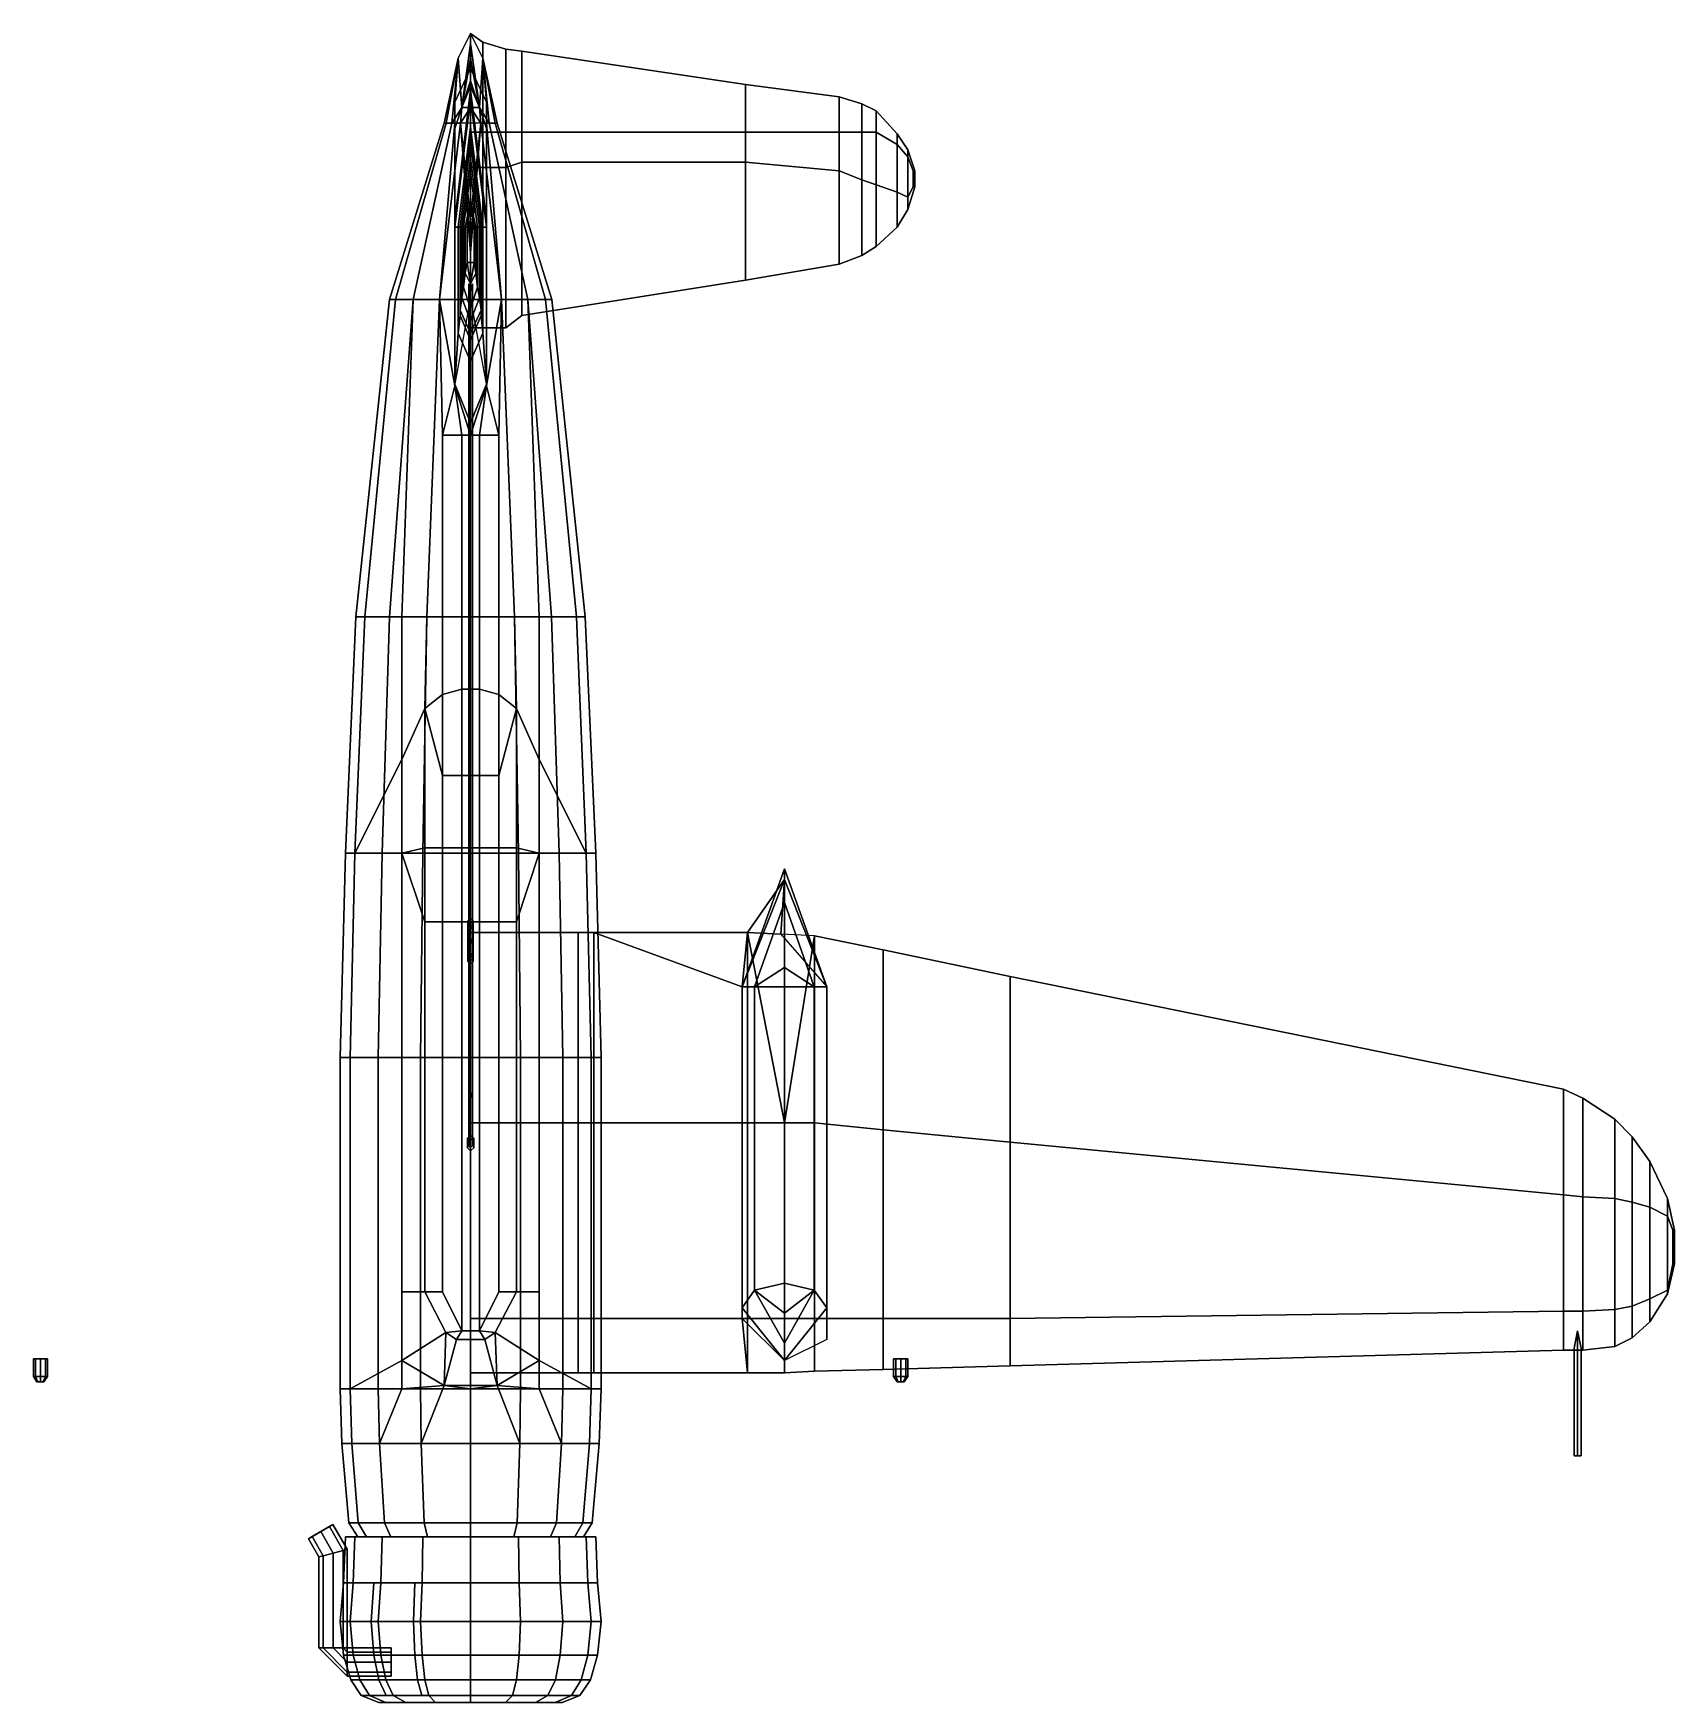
# Model space of a CAD drawing. Extents: x -2.48 to 6.83, y -4.54 to 4.93.
import ezdxf

# ---------------------------------------------------------------- set-up
doc = ezdxf.new("R2010")
doc.units = 0
doc.layers.get('0').update_dxf_attribs({"linetype": 'CONTINUOUS'})
for name, color, linetype in [('CANOPY', 4, 'CONTINUOUS'), ('ENGINE', 2, 'CONTINUOUS'), ('WING', 5, 'CONTINUOUS')]:
    doc.layers.add(name, color=color, linetype=linetype)

msp = doc.modelspace()

# ---------------------------------------------------------------- linework, layer by layer
for points in [[(0, 4.73, 0.47), (0, 4.93, 0.34), (-0.07, 4.79, 0.34), (-0.09, 4.54, 0.47)], [(0, 4.93, 0.34), (0, 4.8717, 0.319), (-0.05, 4.51, 0.21), (-0.07, 4.79, 0.34)], [(0.09, 4.54, 0.47), (0.07, 4.79, 0.34), (0, 4.93, 0.34), (0, 4.73, 0.47)], [(0.07, 4.79, 0.34), (0.05, 4.51, 0.21), (0, 4.8717, 0.319), (0, 4.93, 0.34)], [(-0.07, 4.79, 0.34), (-0.1386, 4.42, 0.2626), (-0.15, 4.42, 0.32), (-0.07, 4.79, 0.34)], [(-0.07, 4.79, 0.34), (-0.15, 4.42, 0.32), (-0.1386, 4.42, 0.3774), (-0.07, 4.79, 0.34)], [(-0.05, 4.51, 0.21), (-0.1061, 4.42, 0.2139), (-0.1386, 4.42, 0.2626), (-0.07, 4.79, 0.34)], [(-0.07, 4.79, 0.34), (-0.1386, 4.42, 0.3774), (-0.1061, 4.42, 0.4261), (-0.07, 4.79, 0.34)], [(-0.07, 4.79, 0.34), (-0.1061, 4.42, 0.4261), (-0.09, 4.42, 0.47), (-0.09, 4.54, 0.47)], [(0.1386, 4.42, 0.2626), (0.1061, 4.42, 0.2139), (0.05, 4.51, 0.21), (0.07, 4.79, 0.34)], [(0.09, 4.42, 0.47), (0.1061, 4.42, 0.4261), (0.07, 4.79, 0.34), (0.09, 4.54, 0.47)], [(0.15, 4.42, 0.32), (0.1386, 4.42, 0.2626), (0.07, 4.79, 0.34)], [(0.1386, 4.42, 0.3774), (0.15, 4.42, 0.32), (0.07, 4.79, 0.34)], [(0.1061, 4.42, 0.4261), (0.1386, 4.42, 0.3774), (0.07, 4.79, 0.34)], [(0, 4.66, 0.56), (0, 4.73, 0.47), (-0.09, 4.54, 0.47), (-0.09, 4.39, 0.56)], [(0, 4.61, 0.72), (0, 4.66, 0.56), (-0.09, 4.39, 0.56), (-0.09, 3.87, 0.72)], [(0.09, 4.39, 0.56), (0.09, 4.54, 0.47), (0, 4.73, 0.47), (0, 4.66, 0.56)], [(0.09, 3.87, 0.72), (0.09, 4.39, 0.56), (0, 4.66, 0.56), (0, 4.61, 0.72)], [(0, 4.57, 0.88), (0, 4.61, 0.72), (-0.09, 3.87, 0.72), (-0.09, 3.83, 0.88)], [(0, 4.56, 0.92), (0, 4.57, 0.88), (-0.09, 3.83, 0.88), (-0.09, 3.83, 0.92)], [(0, 4.4, 1.67), (0, 4.56, 0.96), (-0.09, 3.83, 0.96), (-0.07, 3.83, 1.67)], [(0, 4.56, 0.96), (0, 4.56, 0.92), (-0.09, 3.83, 0.92), (-0.09, 3.83, 0.96)], [(0.09, 3.83, 0.88), (0.09, 3.87, 0.72), (0, 4.61, 0.72), (0, 4.57, 0.88)], [(0.09, 3.83, 0.92), (0.09, 3.83, 0.88), (0, 4.57, 0.88), (0, 4.56, 0.92)], [(0.09, 3.83, 0.96), (0.09, 3.83, 0.92), (0, 4.56, 0.92), (0, 4.56, 0.96)], [(0.07, 3.83, 1.67), (0.09, 3.83, 0.96), (0, 4.56, 0.96), (0, 4.4, 1.67)], [(-0.0574, 4.42, 0.1814), (-0.0574, 4.42, 0.1814), (-0.1061, 4.42, 0.2139), (-0.05, 4.51, 0.21)], [(-0.09, 4.54, 0.47), (-0.09, 4.42, 0.47), (-0.09, 3.94, 0.56), (-0.09, 4.39, 0.56)], [(0.1061, 4.42, 0.2139), (0.0574, 4.42, 0.1814), (0.0574, 4.42, 0.1814), (0.05, 4.51, 0.21)], [(0.09, 3.94, 0.56), (0.09, 4.42, 0.47), (0.09, 4.54, 0.47), (0.09, 4.39, 0.56)], [(-0.425, 3.42, 0.144), (-0.46, 3.42, 0.32), (-0.15, 4.42, 0.32), (-0.1386, 4.42, 0.2626)], [(-0.46, 3.42, 0.32), (-0.425, 3.42, 0.496), (-0.1386, 4.42, 0.3774), (-0.15, 4.42, 0.32)], [(-0.3253, 3.42, -0.0053), (-0.425, 3.42, 0.144), (-0.1386, 4.42, 0.2626), (-0.1061, 4.42, 0.2139)], [(-0.425, 3.42, 0.496), (-0.3253, 3.42, 0.6453), (-0.1061, 4.42, 0.4261), (-0.1386, 4.42, 0.3774)], [(-0.176, 3.42, -0.105), (-0.3253, 3.42, -0.0053), (-0.1061, 4.42, 0.2139), (-0.0574, 4.42, 0.1814)], [(-0.3253, 3.42, 0.6453), (-0.176, 3.42, 0.745), (-0.09, 4.42, 0.47), (-0.1061, 4.42, 0.4261)], [(0, 3.42, -0.14), (-0.176, 3.42, -0.105), (-0.0574, 4.42, 0.1814), (0, 3.6857, -0.0576)], [(-0.09, 4.39, 0.56), (-0.09, 3.94, 0.56), (-0.09, 3.42, 0.72), (-0.09, 3.87, 0.72)], [(0, 4.34, 1.91), (0, 4.4, 1.67), (-0.07, 3.83, 1.67), (-0.06, 3.83, 1.91)], [(0.176, 3.42, -0.105), (0, 3.42, -0.14), (0, 3.6857, -0.0576), (0.0574, 4.42, 0.1814)], [(0.06, 3.83, 1.91), (0.07, 3.83, 1.67), (0, 4.4, 1.67), (0, 4.34, 1.91)], [(0.3253, 3.42, -0.0053), (0.176, 3.42, -0.105), (0.0574, 4.42, 0.1814), (0.1061, 4.42, 0.2139)], [(0.176, 3.42, 0.745), (0.3253, 3.42, 0.6453), (0.1061, 4.42, 0.4261), (0.09, 4.42, 0.47)], [(0.09, 3.42, 0.72), (0.09, 3.94, 0.56), (0.09, 4.39, 0.56), (0.09, 3.87, 0.72)], [(0.425, 3.42, 0.144), (0.3253, 3.42, -0.0053), (0.1061, 4.42, 0.2139), (0.1386, 4.42, 0.2626)], [(0.3253, 3.42, 0.6453), (0.425, 3.42, 0.496), (0.1386, 4.42, 0.3774), (0.1061, 4.42, 0.4261)], [(0.46, 3.42, 0.32), (0.425, 3.42, 0.144), (0.1386, 4.42, 0.2626), (0.15, 4.42, 0.32)], [(0.425, 3.42, 0.496), (0.46, 3.42, 0.32), (0.15, 4.42, 0.32), (0.1386, 4.42, 0.3774)], [(0, 4.31, 1.99), (0, 4.34, 1.91), (-0.06, 3.83, 1.91), (-0.06, 3.83, 1.99)], [(0, 4.22, 2.11), (0, 4.31, 1.99), (-0.06, 3.83, 1.99), (-0.05, 3.83, 2.11)], [(0.06, 3.83, 1.99), (0.06, 3.83, 1.91), (0, 4.34, 1.91), (0, 4.31, 1.99)], [(0.05, 3.83, 2.11), (0.06, 3.83, 1.99), (0, 4.31, 1.99), (0, 4.22, 2.11)], [(0, 4.14, 2.17), (0, 4.22, 2.11), (-0.05, 3.83, 2.11), (-0.04, 3.83, 2.17)], [(0.04, 3.83, 2.17), (0.05, 3.83, 2.11), (0, 4.22, 2.11), (0, 4.14, 2.17)], [(0, 3.97, 2.25), (0, 4.14, 2.17), (-0.04, 3.83, 2.17), (-0.03, 3.83, 2.25)], [(0.03, 3.83, 2.25), (0.04, 3.83, 2.17), (0, 4.14, 2.17), (0, 3.97, 2.25)], [(-0.02, 3.83, 2.28), (0, 3.97, 2.25), (-0.03, 3.83, 2.25), (-0.02, 3.83, 2.28)], [(0, 3.83, 2.29), (0, 3.97, 2.25), (-0.02, 3.83, 2.28), (0, 3.83, 2.29)], [(0.02, 3.83, 2.28), (0.03, 3.83, 2.25), (0, 3.97, 2.25), (0.02, 3.83, 2.28)], [(0, 3.83, 2.29), (0.02, 3.83, 2.28), (0, 3.97, 2.25), (0, 3.83, 2.29)], [(-0.09, 3.87, 0.72), (-0.09, 3.42, 0.72), (-0.09, 2.93, 0.88), (-0.09, 3.83, 0.88)], [(-0.09, 3.83, 0.96), (-0.09, 2.94, 0.96), (-0.07, 3.23, 1.67), (-0.07, 3.83, 1.67)], [(-0.09, 3.83, 0.92), (-0.09, 2.93, 0.92), (-0.09, 2.94, 0.96), (-0.09, 3.83, 0.96)], [(-0.09, 3.83, 0.88), (-0.09, 2.93, 0.88), (-0.09, 2.93, 0.92), (-0.09, 3.83, 0.92)], [(-0.07, 3.83, 1.67), (-0.07, 3.23, 1.67), (-0.06, 3.33, 1.91), (-0.06, 3.83, 1.91)], [(-0.06, 3.83, 1.91), (-0.06, 3.33, 1.91), (-0.06, 3.36, 1.99), (-0.06, 3.83, 1.99)], [(-0.06, 3.83, 1.99), (-0.06, 3.36, 1.99), (-0.05, 3.43, 2.11), (-0.05, 3.83, 2.11)], [(-0.05, 3.83, 2.11), (-0.05, 3.43, 2.11), (-0.04, 3.49, 2.17), (-0.04, 3.83, 2.17)], [(-0.04, 3.83, 2.17), (-0.04, 3.49, 2.17), (-0.03, 3.57, 2.25), (-0.03, 3.83, 2.25)], [(-0.03, 3.83, 2.25), (-0.03, 3.57, 2.25), (-0.02, 3.63, 2.28), (-0.02, 3.83, 2.28)], [(-0.02, 3.83, 2.28), (-0.02, 3.63, 2.28), (0, 3.63, 2.29), (0, 3.83, 2.29)], [(0, 3.83, 2.29), (0, 3.63, 2.29), (0.02, 3.63, 2.28), (0.02, 3.83, 2.28)], [(0.02, 3.63, 2.28), (0.03, 3.57, 2.25), (0.03, 3.83, 2.25), (0.02, 3.83, 2.28)], [(0.03, 3.57, 2.25), (0.04, 3.49, 2.17), (0.04, 3.83, 2.17), (0.03, 3.83, 2.25)], [(0.04, 3.49, 2.17), (0.05, 3.43, 2.11), (0.05, 3.83, 2.11), (0.04, 3.83, 2.17)], [(0.05, 3.43, 2.11), (0.06, 3.36, 1.99), (0.06, 3.83, 1.99), (0.05, 3.83, 2.11)], [(0.06, 3.33, 1.91), (0.07, 3.23, 1.67), (0.07, 3.83, 1.67), (0.06, 3.83, 1.91)], [(0.06, 3.36, 1.99), (0.06, 3.33, 1.91), (0.06, 3.83, 1.91), (0.06, 3.83, 1.99)], [(0.07, 3.23, 1.67), (0.09, 2.94, 0.96), (0.09, 3.83, 0.96), (0.07, 3.83, 1.67)], [(0.09, 2.93, 0.88), (0.09, 3.42, 0.72), (0.09, 3.87, 0.72), (0.09, 3.83, 0.88)], [(0.09, 2.93, 0.92), (0.09, 2.93, 0.88), (0.09, 3.83, 0.88), (0.09, 3.83, 0.92)], [(0.09, 2.94, 0.96), (0.09, 2.93, 0.92), (0.09, 3.83, 0.92), (0.09, 3.83, 0.96)], [(-0.02, 3.63, 2.28), (-0.03, 3.57, 2.25), (0, 3.51, 2.25), (-0.02, 3.63, 2.28)], [(0, 3.63, 2.29), (-0.02, 3.63, 2.28), (0, 3.51, 2.25), (0, 3.63, 2.29)], [(0.02, 3.63, 2.28), (0, 3.51, 2.25), (0.03, 3.57, 2.25), (0.02, 3.63, 2.28)], [(0, 3.63, 2.29), (0, 3.51, 2.25), (0.02, 3.63, 2.28), (0, 3.63, 2.29)], [(-0.03, 3.57, 2.25), (-0.04, 3.49, 2.17), (0, 3.37, 2.17), (0, 3.51, 2.25)], [(0, 3.4914, 2.24), (-0.01, 3.51, 2.23), (-0.01, -1.09, 2.08), (0, -1.09, 2.09)], [(-0.01, 3.51, 2.23), (0, 3.4543, 2.2182), (0, -1.09, 2.07), (-0.01, -1.09, 2.08)], [(0, 3.51, 2.25), (0, 3.37, 2.17), (0.04, 3.49, 2.17), (0.03, 3.57, 2.25)], [(0.01, 3.51, 2.23), (0, 3.4914, 2.24), (0, -1.09, 2.09), (0.01, -1.09, 2.08)], [(0, 3.4543, 2.2182), (0.01, 3.51, 2.23), (0.01, -1.09, 2.08), (0, -1.09, 2.07)], [(-0.6005, 1.62, -0.0287), (-0.65, 1.62, 0.22), (-0.46, 3.42, 0.32), (-0.425, 3.42, 0.144)], [(-0.65, 1.62, 0.22), (-0.6005, 1.62, 0.4687), (-0.425, 3.42, 0.496), (-0.46, 3.42, 0.32)], [(-0.4596, 1.62, -0.2396), (-0.6005, 1.62, -0.0287), (-0.425, 3.42, 0.144), (-0.3253, 3.42, -0.0053)], [(-0.6005, 1.62, 0.4687), (-0.39, 1.62, 0.6796), (-0.3253, 3.42, 0.6453), (-0.425, 3.42, 0.496)], [(-0.2487, 1.62, -0.3805), (-0.4596, 1.62, -0.2396), (-0.3253, 3.42, -0.0053), (-0.176, 3.42, -0.105)], [(-0.39, 1.62, 0.6796), (-0.2487, 1.62, 0.8205), (-0.176, 3.42, 0.745), (-0.3253, 3.42, 0.6453)], [(0, 1.62, -0.43), (-0.2487, 1.62, -0.3805), (-0.176, 3.42, -0.105), (0, 3.42, -0.14)], [(-0.16, 2.65, 0.88), (-0.176, 3.42, 0.745), (-0.2487, 1.62, 0.8205), (-0.16, 1.62, 0.95)], [(-0.176, 3.42, 0.745), (-0.176, 3.42, 0.745), (-0.16, 2.65, 0.88), (-0.09, 2.93, 0.88)], [(0, 3.42, 0.78), (0, 3.42, 0.78), (-0.176, 3.42, 0.745), (-0.09, 2.93, 0.88)], [(-0.05, 3.43, 2.11), (-0.06, 3.36, 1.99), (0, 3.23, 1.99), (0, 3.3, 2.11)], [(-0.04, 3.49, 2.17), (-0.05, 3.43, 2.11), (0, 3.3, 2.11), (0, 3.37, 2.17)], [(0, 3.37, 2.17), (0, 3.3, 2.11), (0.05, 3.43, 2.11), (0.04, 3.49, 2.17)], [(0, 3.3, 2.11), (0, 3.23, 1.99), (0.06, 3.36, 1.99), (0.05, 3.43, 2.11)], [(0.2487, 1.62, -0.3805), (0, 1.62, -0.43), (0, 3.42, -0.14), (0.176, 3.42, -0.105)], [(0, 3.42, 0.78), (0.09, 2.93, 0.88), (0.176, 3.42, 0.745)], [(0.09, 2.93, 0.88), (0.16, 2.65, 0.88), (0.176, 3.42, 0.745)], [(0.176, 3.42, 0.745), (0.16, 2.65, 0.88), (0.16, 1.62, 0.95), (0.2487, 1.62, 0.8205)], [(0.4596, 1.62, -0.2396), (0.2487, 1.62, -0.3805), (0.176, 3.42, -0.105), (0.3253, 3.42, -0.0053)], [(0.2487, 1.62, 0.8205), (0.39, 1.62, 0.6796), (0.3253, 3.42, 0.6453), (0.176, 3.42, 0.745)], [(0.6005, 1.62, -0.0287), (0.4596, 1.62, -0.2396), (0.3253, 3.42, -0.0053), (0.425, 3.42, 0.144)], [(0.39, 1.62, 0.6796), (0.6005, 1.62, 0.4687), (0.425, 3.42, 0.496), (0.3253, 3.42, 0.6453)], [(0.65, 1.62, 0.22), (0.6005, 1.62, -0.0287), (0.425, 3.42, 0.144), (0.46, 3.42, 0.32)], [(0.6005, 1.62, 0.4687), (0.65, 1.62, 0.22), (0.46, 3.42, 0.32), (0.425, 3.42, 0.496)], [(-0.06, 3.33, 1.91), (-0.07, 3.23, 1.67), (0, 3.07, 1.67), (0, 3.19, 1.91)], [(-0.06, 3.36, 1.99), (-0.06, 3.33, 1.91), (0, 3.19, 1.91), (0, 3.23, 1.99)], [(0, 3.23, 1.99), (0, 3.19, 1.91), (0.06, 3.33, 1.91), (0.06, 3.36, 1.99)], [(0, 3.19, 1.91), (0, 3.07, 1.67), (0.07, 3.23, 1.67), (0.06, 3.33, 1.91)], [(-0.07, 3.23, 1.67), (-0.09, 2.94, 0.96), (0, 2.72, 0.96), (0, 3.07, 1.67)], [(0, 3.07, 1.67), (0, 2.72, 0.96), (0.09, 2.94, 0.96), (0.07, 3.23, 1.67)], [(-0.09, 2.94, 0.96), (-0.09, 2.93, 0.92), (0, 2.65, 0.92), (0, 2.72, 0.96)], [(0, 2.72, 0.96), (0, 2.65, 0.92), (0.09, 2.93, 0.92), (0.09, 2.94, 0.96)], [(-0.09, 2.93, 0.88), (-0.09, 2.93, 0.88), (-0.16, 2.65, 0.88), (-0.05, 2.65, 0.92)], [(-0.09, 2.93, 0.92), (-0.09, 2.93, 0.88), (-0.05, 2.65, 0.92), (0, 2.65, 0.92)], [(0, 2.65, 0.92), (0.05, 2.65, 0.92), (0.09, 2.93, 0.88), (0.09, 2.93, 0.92)], [(0.05, 2.65, 0.92), (0.16, 2.65, 0.88), (0.09, 2.93, 0.88)], [(-0.05, 2.65, 0.92), (-0.16, 2.65, 0.88), (-0.16, 1.62, 0.95), (-0.05, 1.62, 0.99)], [(0.05, 2.65, 0.92), (-0.05, 2.65, 0.92), (-0.05, 1.62, 0.99), (0.05, 1.62, 0.99)], [(0.16, 2.65, 0.88), (0.05, 2.65, 0.92), (0.05, 1.62, 0.99), (0.16, 1.62, 0.95)], [(-0.656, 0.28, -0.1817), (-0.71, 0.28, 0.09), (-0.65, 1.62, 0.22), (-0.6005, 1.62, -0.0287)], [(-0.71, 0.28, 0.09), (-0.656, 0.28, 0.3617), (-0.6005, 1.62, 0.4687), (-0.65, 1.62, 0.22)], [(-0.502, 0.28, -0.412), (-0.656, 0.28, -0.1817), (-0.6005, 1.62, -0.0287), (-0.4596, 1.62, -0.2396)], [(-0.656, 0.28, 0.3617), (-0.39, 0.81, 0.5533), (-0.39, 1.62, 0.6796), (-0.6005, 1.62, 0.4687)], [(-0.2717, 0.28, -0.566), (-0.502, 0.28, -0.412), (-0.4596, 1.62, -0.2396), (-0.2487, 1.62, -0.3805)], [(-0.39, 0.81, 0.5533), (-0.26, 1.1, 0.9), (-0.2487, 1.62, 0.8205), (-0.39, 1.62, 0.6796)], [(0, 0.28, -0.62), (-0.2717, 0.28, -0.566), (-0.2487, 1.62, -0.3805), (0, 1.62, -0.43)], [(-0.16, 1.62, 0.95), (-0.2487, 1.62, 0.8205), (-0.26, 1.1, 0.9), (-0.16, 1.18, 0.98)], [(-0.05, 1.62, 0.99), (-0.16, 1.62, 0.95), (-0.16, 1.18, 0.98), (-0.05, 1.21, 1.02)], [(0.05, 1.62, 0.99), (-0.05, 1.62, 0.99), (-0.05, 1.21, 1.02), (0.05, 1.21, 1.02)], [(0.2717, 0.28, -0.566), (0, 0.28, -0.62), (0, 1.62, -0.43), (0.2487, 1.62, -0.3805)], [(0.16, 1.62, 0.95), (0.05, 1.62, 0.99), (0.05, 1.21, 1.02), (0.16, 1.18, 0.98)], [(0.2487, 1.62, 0.8205), (0.16, 1.62, 0.95), (0.16, 1.18, 0.98), (0.26, 1.1, 0.9)], [(0.502, 0.28, -0.412), (0.2717, 0.28, -0.566), (0.2487, 1.62, -0.3805), (0.4596, 1.62, -0.2396)], [(0.39, 1.62, 0.6796), (0.2487, 1.62, 0.8205), (0.26, 1.1, 0.9), (0.39, 0.81, 0.5533)], [(0.39, 0.81, 0.5533), (0.656, 0.28, 0.3617), (0.6005, 1.62, 0.4687), (0.39, 1.62, 0.6796)], [(0.656, 0.28, -0.1817), (0.502, 0.28, -0.412), (0.4596, 1.62, -0.2396), (0.6005, 1.62, -0.0287)], [(0.71, 0.28, 0.09), (0.656, 0.28, -0.1817), (0.6005, 1.62, -0.0287), (0.65, 1.62, 0.22)], [(0.656, 0.28, 0.3617), (0.71, 0.28, 0.09), (0.65, 1.62, 0.22), (0.6005, 1.62, 0.4687)], [(-0.656, 0.28, 0.3617), (-0.39, 0.28, 0.5533), (-0.39, 0.81, 0.5533), (-0.656, 0.28, 0.3617)], [(0.39, 0.28, 0.5533), (0.656, 0.28, 0.3617), (0.656, 0.28, 0.3617), (0.39, 0.81, 0.5533)], [(-0.6837, -0.88, -0.2532), (-0.74, -0.88, 0.03), (-0.71, 0.28, 0.09), (-0.656, 0.28, -0.1817)], [(-0.74, -0.88, 0.03), (-0.6837, -0.88, 0.3132), (-0.656, 0.28, 0.3617), (-0.71, 0.28, 0.09)], [(-0.5233, -0.88, -0.4933), (-0.6837, -0.88, -0.2532), (-0.656, 0.28, -0.1817), (-0.502, 0.28, -0.412)], [(-0.6837, -0.88, 0.3132), (-0.39, -0.88, 0.5533), (-0.39, 0.28, 0.5533), (-0.656, 0.28, 0.3617)], [(-0.2832, -0.88, -0.6537), (-0.5233, -0.88, -0.4933), (-0.502, 0.28, -0.412), (-0.2717, 0.28, -0.566)], [(0, -0.88, -0.71), (-0.2832, -0.88, -0.6537), (-0.2717, 0.28, -0.566), (0, 0.28, -0.62)], [(0.2832, -0.88, -0.6537), (0, -0.88, -0.71), (0, 0.28, -0.62), (0.2717, 0.28, -0.566)], [(0.5233, -0.88, -0.4933), (0.2832, -0.88, -0.6537), (0.2717, 0.28, -0.566), (0.502, 0.28, -0.412)], [(0.39, -0.88, 0.5533), (0.6837, -0.88, 0.3132), (0.656, 0.28, 0.3617), (0.39, 0.28, 0.5533)], [(0.6837, -0.88, -0.2532), (0.5233, -0.88, -0.4933), (0.502, 0.28, -0.412), (0.656, 0.28, -0.1817)], [(0.74, -0.88, 0.03), (0.6837, -0.88, -0.2532), (0.656, 0.28, -0.1817), (0.71, 0.28, 0.09)], [(0.6837, -0.88, 0.3132), (0.74, -0.88, 0.03), (0.71, 0.28, 0.09), (0.656, 0.28, 0.3617)], [(0, -0.1281, -0.8919), (-0.015, -0.1387, -0.8813), (-0.015, -0.105, -0.8), (0, -0.09, -0.8)], [(0, -0.09, -0.8), (-0.015, -0.105, -0.8), (-0.015, -0.1387, -0.7187), (0, -0.1281, -0.7081)], [(0.015, -0.1387, -0.8813), (0, -0.1281, -0.8919), (0, -0.09, -0.8), (0.015, -0.105, -0.8)], [(0.015, -0.105, -0.8), (0, -0.09, -0.8), (0, -0.1281, -0.7081), (0.015, -0.1387, -0.7187)], [(-0.015, -0.1387, -0.8813), (0, -0.1493, -0.8707), (0, -0.12, -0.8), (-0.015, -0.105, -0.8)], [(-0.015, -0.105, -0.8), (0, -0.12, -0.8), (0, -0.1493, -0.7293), (-0.015, -0.1387, -0.7187)], [(0, -0.22, -0.93), (-0.015, -0.22, -0.915), (-0.015, -0.1387, -0.8813), (0, -0.1281, -0.8919)], [(0, -0.1281, -0.7081), (-0.015, -0.1387, -0.7187), (-0.015, -0.22, -0.685), (0, -0.205, -0.6762)], [(-0.015, -0.22, -0.915), (0, -0.22, -0.9), (0, -0.1493, -0.8707), (-0.015, -0.1387, -0.8813)], [(-0.015, -0.1387, -0.7187), (0, -0.1493, -0.7293), (0, -0.22, -0.7), (-0.015, -0.22, -0.685)], [(0, -0.1493, -0.8707), (0.015, -0.1387, -0.8813), (0.015, -0.105, -0.8), (0, -0.12, -0.8)], [(0, -0.12, -0.8), (0.015, -0.105, -0.8), (0.015, -0.1387, -0.7187), (0, -0.1493, -0.7293)], [(0.015, -0.22, -0.915), (0, -0.22, -0.93), (0, -0.1281, -0.8919), (0.015, -0.1387, -0.8813)], [(0.015, -0.1387, -0.7187), (0, -0.1281, -0.7081), (0, -0.205, -0.6762), (0.015, -0.22, -0.685)], [(0, -0.22, -0.9), (0.015, -0.22, -0.915), (0.015, -0.1387, -0.8813), (0, -0.1493, -0.8707)], [(0, -0.1493, -0.7293), (0.015, -0.1387, -0.7187), (0.015, -0.22, -0.685), (0, -0.22, -0.7)], [(0, -0.205, -0.6762), (-0.015, -0.22, -0.685), (-0.015, -0.22, -0.65), (0, -0.205, -0.65)], [(-0.015, -0.22, -0.685), (0, -0.235, -0.6762), (0, -0.235, -0.65), (-0.015, -0.22, -0.65)], [(-0.015, -0.3013, -0.8813), (0, -0.2907, -0.8707), (0, -0.22, -0.9), (-0.015, -0.22, -0.915)], [(0, -0.3119, -0.8919), (-0.015, -0.3013, -0.8813), (-0.015, -0.22, -0.915), (0, -0.22, -0.93)], [(-0.015, -0.22, -0.685), (0, -0.22, -0.7), (0, -0.2907, -0.7293), (-0.015, -0.3013, -0.7187)], [(0, -0.235, -0.6762), (-0.015, -0.22, -0.685), (-0.015, -0.3013, -0.7187), (0, -0.3119, -0.7081)], [(0.015, -0.22, -0.685), (0, -0.205, -0.6762), (0, -0.205, -0.65), (0.015, -0.22, -0.65)], [(0, -0.235, -0.6762), (0.015, -0.22, -0.685), (0.015, -0.22, -0.65), (0, -0.235, -0.65)], [(0, -0.2907, -0.8707), (0.015, -0.3013, -0.8813), (0.015, -0.22, -0.915), (0, -0.22, -0.9)], [(0.015, -0.3013, -0.8813), (0, -0.3119, -0.8919), (0, -0.22, -0.93), (0.015, -0.22, -0.915)], [(0, -0.22, -0.7), (0.015, -0.22, -0.685), (0.015, -0.3013, -0.7187), (0, -0.2907, -0.7293)], [(0.015, -0.22, -0.685), (0, -0.235, -0.6762), (0, -0.3119, -0.7081), (0.015, -0.3013, -0.7187)], [(-0.015, -0.335, -0.8), (0, -0.32, -0.8), (0, -0.2907, -0.8707), (-0.015, -0.3013, -0.8813)], [(-0.015, -0.3013, -0.7187), (0, -0.2907, -0.7293), (0, -0.32, -0.8), (-0.015, -0.335, -0.8)], [(0, -0.35, -0.8), (-0.015, -0.335, -0.8), (-0.015, -0.3013, -0.8813), (0, -0.3119, -0.8919)], [(0, -0.3119, -0.7081), (-0.015, -0.3013, -0.7187), (-0.015, -0.335, -0.8), (0, -0.35, -0.8)], [(0, -0.32, -0.8), (0.015, -0.335, -0.8), (0.015, -0.3013, -0.8813), (0, -0.2907, -0.8707)], [(0, -0.2907, -0.7293), (0.015, -0.3013, -0.7187), (0.015, -0.335, -0.8), (0, -0.32, -0.8)], [(0.015, -0.335, -0.8), (0, -0.35, -0.8), (0, -0.3119, -0.8919), (0.015, -0.3013, -0.8813)], [(0.015, -0.3013, -0.7187), (0, -0.3119, -0.7081), (0, -0.35, -0.8), (0.015, -0.335, -0.8)], [(-0.6837, -0.88, 0.3132), (-0.74, -0.88, 0.03), (-0.74, -2.76, 0.03), (-0.6837, -2.76, 0.3132)], [(-0.74, -0.88, 0.03), (-0.6837, -0.88, -0.2532), (-0.6837, -2.76, -0.2532), (-0.74, -2.76, 0.03)], [(-0.39, -0.88, 0.5533), (-0.6837, -0.88, 0.3132), (-0.6837, -2.76, 0.3132), (-0.39, -2.6, 0.5533)], [(-0.6837, -0.88, -0.2532), (-0.5233, -0.88, -0.4933), (-0.5233, -2.76, -0.4933), (-0.6837, -2.76, -0.2532)], [(-0.5233, -0.88, -0.4933), (-0.2832, -0.88, -0.6537), (-0.2832, -2.76, -0.6537), (-0.5233, -2.76, -0.4933)], [(-0.2832, -0.88, -0.6537), (0, -0.88, -0.71), (0, -2.76, -0.71), (-0.2832, -2.76, -0.6537)], [(0, -0.88, -0.71), (0.2832, -0.88, -0.6537), (0.2832, -2.76, -0.6537), (0, -2.76, -0.71)], [(0.2832, -0.88, -0.6537), (0.5233, -0.88, -0.4933), (0.5233, -2.76, -0.4933), (0.2832, -2.76, -0.6537)], [(0.6837, -0.88, 0.3132), (0.39, -0.88, 0.5533), (0.39, -2.6, 0.5533), (0.6837, -2.76, 0.3132)], [(0.5233, -0.88, -0.4933), (0.6837, -0.88, -0.2532), (0.6837, -2.76, -0.2532), (0.5233, -2.76, -0.4933)], [(0.74, -0.88, 0.03), (0.6837, -0.88, 0.3132), (0.6837, -2.76, 0.3132), (0.74, -2.76, 0.03)], [(0.6837, -0.88, -0.2532), (0.74, -0.88, 0.03), (0.74, -2.76, 0.03), (0.6837, -2.76, -0.2532)], [(0, -1.08, 1.08), (-0.01, -1.09, 1.08), (-0.01, -1.1, 2.08), (0, -1.09, 2.07)], [(-0.01, -1.09, 1.08), (0, -1.1, 1.08), (0, -1.11, 2.07), (-0.01, -1.1, 2.08)], [(0, -1.09, 2.09), (-0.01, -1.09, 2.08), (-0.01, -1.35, 2.08), (0, -1.3398, 2.09)], [(-0.01, -1.09, 2.08), (0, -1.09, 2.07), (0, -1.3394, 2.07), (-0.01, -1.35, 2.08)], [(0.01, -1.09, 1.08), (0, -1.08, 1.08), (0, -1.09, 2.07), (0.01, -1.1, 2.08)], [(0, -1.1, 1.08), (0.01, -1.09, 1.08), (0.01, -1.1, 2.08), (0, -1.11, 2.07)], [(0.01, -1.09, 2.08), (0, -1.09, 2.09), (0, -1.3398, 2.09), (0.01, -1.35, 2.08)], [(0, -1.09, 2.07), (0.01, -1.09, 2.08), (0.01, -1.35, 2.08), (0, -1.3394, 2.07)], [(6.28, -2.43, 0.48), (6.26, -2.53, 0.46), (6.26, -3.14, 0.46), (6.28, -3.14, 0.48)], [(6.26, -2.53, 0.46), (6.28, -2.43, 0.44), (6.28, -3.14, 0.44), (6.26, -3.14, 0.46)], [(6.3, -2.53, 0.46), (6.28, -2.43, 0.48), (6.28, -3.14, 0.48), (6.3, -3.14, 0.46)], [(6.28, -2.43, 0.44), (6.3, -2.53, 0.46), (6.3, -3.14, 0.46), (6.28, -3.14, 0.44)], [(-2.48, -2.59, -0.03), (-2.4683, -2.59, -0.0583), (-2.4683, -2.69, -0.0583), (-2.48, -2.69, -0.03)], [(-2.4683, -2.59, -0.0017), (-2.48, -2.59, -0.03), (-2.48, -2.69, -0.03), (-2.4683, -2.69, -0.0017)], [(-2.4683, -2.59, -0.0583), (-2.44, -2.59, -0.07), (-2.44, -2.69, -0.07), (-2.4683, -2.69, -0.0583)], [(-2.44, -2.59, 0.01), (-2.4683, -2.59, -0.0017), (-2.4683, -2.69, -0.0017), (-2.44, -2.69, 0.01)], [(-2.44, -2.59, -0.07), (-2.4117, -2.59, -0.0583), (-2.4117, -2.69, -0.0583), (-2.44, -2.69, -0.07)], [(-2.4117, -2.59, -0.0017), (-2.44, -2.59, 0.01), (-2.44, -2.69, 0.01), (-2.4117, -2.69, -0.0017)], [(-2.4117, -2.59, -0.0583), (-2.4, -2.59, -0.03), (-2.4, -2.69, -0.03), (-2.4117, -2.69, -0.0583)], [(-2.4, -2.59, -0.03), (-2.4117, -2.59, -0.0017), (-2.4117, -2.69, -0.0017), (-2.4, -2.69, -0.03)], [(-0.6837, -2.76, 0.3132), (-0.39, -2.76, 0.5533), (-0.39, -2.6, 0.5533), (-0.6837, -2.76, 0.3132)], [(-0.39, -2.76, 0.5533), (-0.15, -2.74, 0.79), (-0.39, -2.6, 0.5533), (-0.39, -2.76, 0.5533)], [(0.15, -2.74, 0.79), (0.39, -2.76, 0.5533), (0.39, -2.76, 0.5533), (0.39, -2.6, 0.5533)], [(0.39, -2.76, 0.5533), (0.6837, -2.76, 0.3132), (0.6837, -2.76, 0.3132), (0.39, -2.6, 0.5533)], [(2.4117, -2.59, -0.0017), (2.4, -2.59, -0.03), (2.4, -2.69, -0.03), (2.4117, -2.69, -0.0017)], [(2.4, -2.59, -0.03), (2.4117, -2.59, -0.0583), (2.4117, -2.69, -0.0583), (2.4, -2.69, -0.03)], [(2.44, -2.59, 0.01), (2.4117, -2.59, -0.0017), (2.4117, -2.69, -0.0017), (2.44, -2.69, 0.01)], [(2.4117, -2.59, -0.0583), (2.44, -2.59, -0.07), (2.44, -2.69, -0.07), (2.4117, -2.69, -0.0583)], [(2.4683, -2.59, -0.0017), (2.44, -2.59, 0.01), (2.44, -2.69, 0.01), (2.4683, -2.69, -0.0017)], [(2.44, -2.59, -0.07), (2.4683, -2.59, -0.0583), (2.4683, -2.69, -0.0583), (2.44, -2.69, -0.07)], [(2.48, -2.59, -0.03), (2.4683, -2.59, -0.0017), (2.4683, -2.69, -0.0017), (2.48, -2.69, -0.03)], [(2.4683, -2.59, -0.0583), (2.48, -2.59, -0.03), (2.48, -2.69, -0.03), (2.4683, -2.69, -0.0583)], [(-2.48, -2.69, -0.03), (-2.4683, -2.69, -0.0583), (-2.4541, -2.72, -0.0441), (-2.46, -2.72, -0.03)], [(-2.4683, -2.69, -0.0017), (-2.48, -2.69, -0.03), (-2.46, -2.72, -0.03), (-2.4541, -2.72, -0.0159)], [(-2.4683, -2.69, -0.0583), (-2.44, -2.69, -0.07), (-2.44, -2.72, -0.05), (-2.4541, -2.72, -0.0441)], [(-2.44, -2.69, 0.01), (-2.4683, -2.69, -0.0017), (-2.4541, -2.72, -0.0159), (-2.44, -2.72, -0.01)], [(-2.4259, -2.72, -0.0159), (-2.46, -2.72, -0.03), (-2.4541, -2.72, -0.0441), (-2.42, -2.72, -0.03)], [(-2.44, -2.72, -0.01), (-2.4541, -2.72, -0.0159), (-2.46, -2.72, -0.03), (-2.4259, -2.72, -0.0159)], [(-2.42, -2.72, -0.03), (-2.4541, -2.72, -0.0441), (-2.44, -2.72, -0.05), (-2.4259, -2.72, -0.0441)], [(-2.44, -2.69, -0.07), (-2.4117, -2.69, -0.0583), (-2.4259, -2.72, -0.0441), (-2.44, -2.72, -0.05)], [(-2.4117, -2.69, -0.0017), (-2.44, -2.69, 0.01), (-2.44, -2.72, -0.01), (-2.4259, -2.72, -0.0159)], [(-2.4117, -2.69, -0.0583), (-2.4, -2.69, -0.03), (-2.42, -2.72, -0.03), (-2.4259, -2.72, -0.0441)], [(-2.4, -2.69, -0.03), (-2.4117, -2.69, -0.0017), (-2.4259, -2.72, -0.0159), (-2.42, -2.72, -0.03)], [(-0.5162, -3.07, 0.5462), (-0.2794, -3.07, 0.7044), (-0.15, -2.74, 0.79), (-0.39, -2.76, 0.5533)], [(-0.2794, -3.07, 0.7044), (0, -3.07, 0.76), (0, -2.76, 0.77), (-0.15, -2.74, 0.79)], [(0, -2.76, 0.77), (0.15, -2.74, 0.79), (0.15, -2.74, 0.79), (-0.15, -2.74, 0.79)], [(0, -3.07, 0.76), (0.2794, -3.07, 0.7044), (0.15, -2.74, 0.79), (0, -2.76, 0.77)], [(0.2794, -3.07, 0.7044), (0.5162, -3.07, 0.5462), (0.39, -2.76, 0.5533), (0.15, -2.74, 0.79)], [(2.4117, -2.69, -0.0017), (2.4, -2.69, -0.03), (2.42, -2.72, -0.03), (2.4259, -2.72, -0.0159)], [(2.4, -2.69, -0.03), (2.4117, -2.69, -0.0583), (2.4259, -2.72, -0.0441), (2.42, -2.72, -0.03)], [(2.44, -2.69, 0.01), (2.4117, -2.69, -0.0017), (2.4259, -2.72, -0.0159), (2.44, -2.72, -0.01)], [(2.4117, -2.69, -0.0583), (2.44, -2.69, -0.07), (2.44, -2.72, -0.05), (2.4259, -2.72, -0.0441)], [(2.44, -2.72, -0.01), (2.4259, -2.72, -0.0159), (2.42, -2.72, -0.03), (2.4541, -2.72, -0.0159)], [(2.4541, -2.72, -0.0159), (2.42, -2.72, -0.03), (2.4259, -2.72, -0.0441), (2.46, -2.72, -0.03)], [(2.46, -2.72, -0.03), (2.4259, -2.72, -0.0441), (2.44, -2.72, -0.05), (2.4541, -2.72, -0.0441)], [(2.4683, -2.69, -0.0017), (2.44, -2.69, 0.01), (2.44, -2.72, -0.01), (2.4541, -2.72, -0.0159)], [(2.44, -2.69, -0.07), (2.4683, -2.69, -0.0583), (2.4541, -2.72, -0.0441), (2.44, -2.72, -0.05)], [(2.48, -2.69, -0.03), (2.4683, -2.69, -0.0017), (2.4541, -2.72, -0.0159), (2.46, -2.72, -0.03)], [(2.4683, -2.69, -0.0583), (2.48, -2.69, -0.03), (2.46, -2.72, -0.03), (2.4541, -2.72, -0.0441)], [(-0.6744, -3.07, -0.2494), (-0.73, -3.07, 0.03), (-0.74, -2.76, 0.03), (-0.6837, -2.76, -0.2532)], [(-0.73, -3.07, 0.03), (-0.6744, -3.07, 0.3094), (-0.6837, -2.76, 0.3132), (-0.74, -2.76, 0.03)], [(-0.5162, -3.07, -0.4862), (-0.6744, -3.07, -0.2494), (-0.6837, -2.76, -0.2532), (-0.5233, -2.76, -0.4933)], [(-0.6744, -3.07, 0.3094), (-0.5162, -3.07, 0.5462), (-0.39, -2.76, 0.5533), (-0.6837, -2.76, 0.3132)], [(-0.2794, -3.07, -0.6444), (-0.5162, -3.07, -0.4862), (-0.5233, -2.76, -0.4933), (-0.2832, -2.76, -0.6537)], [(0, -3.07, -0.7), (-0.2794, -3.07, -0.6444), (-0.2832, -2.76, -0.6537), (0, -2.76, -0.71)], [(0.2794, -3.07, -0.6444), (0, -3.07, -0.7), (0, -2.76, -0.71), (0.2832, -2.76, -0.6537)], [(0.5162, -3.07, -0.4862), (0.2794, -3.07, -0.6444), (0.2832, -2.76, -0.6537), (0.5233, -2.76, -0.4933)], [(0.5162, -3.07, 0.5462), (0.6744, -3.07, 0.3094), (0.6837, -2.76, 0.3132), (0.39, -2.76, 0.5533)], [(0.6744, -3.07, -0.2494), (0.5162, -3.07, -0.4862), (0.5233, -2.76, -0.4933), (0.6837, -2.76, -0.2532)], [(0.73, -3.07, 0.03), (0.6744, -3.07, -0.2494), (0.6837, -2.76, -0.2532), (0.74, -2.76, 0.03)], [(0.6744, -3.07, 0.3094), (0.73, -3.07, 0.03), (0.74, -2.76, 0.03), (0.6837, -2.76, 0.3132)], [(-0.6375, -3.52, -0.2341), (-0.69, -3.52, 0.03), (-0.73, -3.07, 0.03), (-0.6744, -3.07, -0.2494)], [(-0.69, -3.52, 0.03), (-0.6375, -3.52, 0.2941), (-0.6744, -3.07, 0.3094), (-0.73, -3.07, 0.03)], [(-0.4879, -3.52, -0.4579), (-0.6375, -3.52, -0.2341), (-0.6744, -3.07, -0.2494), (-0.5162, -3.07, -0.4862)], [(-0.6375, -3.52, 0.2941), (-0.4879, -3.52, 0.5179), (-0.5162, -3.07, 0.5462), (-0.6744, -3.07, 0.3094)], [(-0.2641, -3.52, -0.6075), (-0.4879, -3.52, -0.4579), (-0.5162, -3.07, -0.4862), (-0.2794, -3.07, -0.6444)], [(-0.4879, -3.52, 0.5179), (-0.2641, -3.52, 0.6675), (-0.2794, -3.07, 0.7044), (-0.5162, -3.07, 0.5462)], [(0, -3.52, -0.66), (-0.2641, -3.52, -0.6075), (-0.2794, -3.07, -0.6444), (0, -3.07, -0.7)], [(-0.2641, -3.52, 0.6675), (0, -3.52, 0.72), (0, -3.07, 0.76), (-0.2794, -3.07, 0.7044)], [(0.2641, -3.52, -0.6075), (0, -3.52, -0.66), (0, -3.07, -0.7), (0.2794, -3.07, -0.6444)], [(0, -3.52, 0.72), (0.2641, -3.52, 0.6675), (0.2794, -3.07, 0.7044), (0, -3.07, 0.76)], [(0.4879, -3.52, -0.4579), (0.2641, -3.52, -0.6075), (0.2794, -3.07, -0.6444), (0.5162, -3.07, -0.4862)], [(0.2641, -3.52, 0.6675), (0.4879, -3.52, 0.5179), (0.5162, -3.07, 0.5462), (0.2794, -3.07, 0.7044)], [(0.6375, -3.52, -0.2341), (0.4879, -3.52, -0.4579), (0.5162, -3.07, -0.4862), (0.6744, -3.07, -0.2494)], [(0.4879, -3.52, 0.5179), (0.6375, -3.52, 0.2941), (0.6744, -3.07, 0.3094), (0.5162, -3.07, 0.5462)], [(0.69, -3.52, 0.03), (0.6375, -3.52, -0.2341), (0.6744, -3.07, -0.2494), (0.73, -3.07, 0.03)], [(0.6375, -3.52, 0.2941), (0.69, -3.52, 0.03), (0.73, -3.07, 0.03), (0.6744, -3.07, 0.3094)], [(6.28, -3.14, 0.48), (6.26, -3.14, 0.46), (6.28, -3.14, 0.44), (6.3, -3.14, 0.46)], [(-0.9193, -3.61, -0.2), (-0.801, -3.5417, -0.1434), (-0.7807, -3.53, -0.2), (-0.899, -3.5983, -0.2566)], [(-0.899, -3.5983, -0.1434), (-0.85, -3.57, -0.12), (-0.801, -3.5417, -0.1434), (-0.9193, -3.61, -0.2)], [(-0.899, -3.5983, -0.1434), (-0.9193, -3.61, -0.2), (-0.86, -3.7127, -0.2), (-0.8366, -3.7064, -0.1434)], [(-0.9193, -3.61, -0.2), (-0.899, -3.5983, -0.2566), (-0.8366, -3.7064, -0.2566), (-0.86, -3.7127, -0.2)], [(-0.899, -3.5983, -0.2566), (-0.7807, -3.53, -0.2), (-0.801, -3.5417, -0.2566), (-0.85, -3.57, -0.28)], [(-0.85, -3.57, -0.12), (-0.899, -3.5983, -0.1434), (-0.8366, -3.7064, -0.1434), (-0.78, -3.6912, -0.12)], [(-0.899, -3.5983, -0.2566), (-0.85, -3.57, -0.28), (-0.78, -3.6912, -0.28), (-0.8366, -3.7064, -0.2566)], [(-0.801, -3.5417, -0.1434), (-0.85, -3.57, -0.12), (-0.78, -3.6912, -0.12), (-0.7234, -3.6761, -0.1434)], [(-0.85, -3.57, -0.28), (-0.801, -3.5417, -0.2566), (-0.7234, -3.6761, -0.2566), (-0.78, -3.6912, -0.28)], [(-0.7807, -3.53, -0.2), (-0.801, -3.5417, -0.1434), (-0.7234, -3.6761, -0.1434), (-0.7, -3.67, -0.2)], [(-0.801, -3.5417, -0.2566), (-0.7807, -3.53, -0.2), (-0.7, -3.67, -0.2), (-0.7234, -3.6761, -0.2566)], [(-0.5913, -3.6, -0.2149), (-0.64, -3.6, 0.03), (-0.69, -3.52, 0.03), (-0.6375, -3.52, -0.2341)], [(-0.64, -3.6, 0.03), (-0.5913, -3.6, 0.2749), (-0.6375, -3.52, 0.2941), (-0.69, -3.52, 0.03)], [(-0.4525, -3.6, -0.4225), (-0.5913, -3.6, -0.2149), (-0.6375, -3.52, -0.2341), (-0.4879, -3.52, -0.4579)], [(-0.5913, -3.6, 0.2749), (-0.4525, -3.6, 0.4825), (-0.4879, -3.52, 0.5179), (-0.6375, -3.52, 0.2941)], [(-0.2449, -3.6, -0.5613), (-0.4525, -3.6, -0.4225), (-0.4879, -3.52, -0.4579), (-0.2641, -3.52, -0.6075)], [(-0.4525, -3.6, 0.4825), (-0.2449, -3.6, 0.6213), (-0.2641, -3.52, 0.6675), (-0.4879, -3.52, 0.5179)], [(0, -3.6, -0.61), (-0.2449, -3.6, -0.5613), (-0.2641, -3.52, -0.6075), (0, -3.52, -0.66)], [(-0.2449, -3.6, 0.6213), (0, -3.6, 0.67), (0, -3.52, 0.72), (-0.2641, -3.52, 0.6675)], [(0.2449, -3.6, -0.5613), (0, -3.6, -0.61), (0, -3.52, -0.66), (0.2641, -3.52, -0.6075)], [(0, -3.6, 0.67), (0.2449, -3.6, 0.6213), (0.2641, -3.52, 0.6675), (0, -3.52, 0.72)], [(0.4525, -3.6, -0.4225), (0.2449, -3.6, -0.5613), (0.2641, -3.52, -0.6075), (0.4879, -3.52, -0.4579)], [(0.2449, -3.6, 0.6213), (0.4525, -3.6, 0.4825), (0.4879, -3.52, 0.5179), (0.2641, -3.52, 0.6675)], [(0.5913, -3.6, -0.2149), (0.4525, -3.6, -0.4225), (0.4879, -3.52, -0.4579), (0.6375, -3.52, -0.2341)], [(0.4525, -3.6, 0.4825), (0.5913, -3.6, 0.2749), (0.6375, -3.52, 0.2941), (0.4879, -3.52, 0.5179)], [(0.64, -3.6, 0.03), (0.5913, -3.6, -0.2149), (0.6375, -3.52, -0.2341), (0.69, -3.52, 0.03)], [(0.5913, -3.6, 0.2749), (0.64, -3.6, 0.03), (0.69, -3.52, 0.03), (0.6375, -3.52, 0.2941)], [(-0.78, -3.6912, -0.12), (-0.8366, -3.7064, -0.1434), (-0.8366, -4.23, -0.1434), (-0.78, -4.23, -0.12)], [(-0.8366, -3.7064, -0.2566), (-0.78, -3.6912, -0.28), (-0.78, -4.23, -0.28), (-0.8366, -4.23, -0.2566)], [(-0.7234, -3.6761, -0.1434), (-0.78, -3.6912, -0.12), (-0.78, -4.23, -0.12), (-0.7234, -4.23, -0.1434)], [(-0.78, -3.6912, -0.28), (-0.7234, -3.6761, -0.2566), (-0.7234, -4.23, -0.2566), (-0.78, -4.23, -0.28)], [(-0.7, -3.67, -0.2), (-0.7234, -3.6761, -0.1434), (-0.7234, -4.23, -0.1434), (-0.7, -4.23, -0.2)], [(-0.7234, -3.6761, -0.2566), (-0.7, -3.67, -0.2), (-0.7, -4.23, -0.2), (-0.7234, -4.23, -0.2566)], [(-0.8366, -3.7064, -0.1434), (-0.86, -3.7127, -0.2), (-0.86, -4.23, -0.2), (-0.8366, -4.23, -0.1434)], [(-0.86, -3.7127, -0.2), (-0.8366, -3.7064, -0.2566), (-0.8366, -4.23, -0.2566), (-0.86, -4.23, -0.2)], [(-0.8366, -4.23, -0.1434), (-0.86, -4.23, -0.2), (-0.7, -4.39, -0.2), (-0.7, -4.3666, -0.1434)], [(-0.86, -4.23, -0.2), (-0.8366, -4.23, -0.2566), (-0.7, -4.3666, -0.2566), (-0.7, -4.39, -0.2)], [(-0.78, -4.23, -0.12), (-0.8366, -4.23, -0.1434), (-0.7, -4.3666, -0.1434), (-0.7, -4.31, -0.12)], [(-0.8366, -4.23, -0.2566), (-0.78, -4.23, -0.28), (-0.7, -4.31, -0.28), (-0.7, -4.3666, -0.2566)], [(-0.7234, -4.23, -0.1434), (-0.78, -4.23, -0.12), (-0.7, -4.31, -0.12), (-0.7, -4.2534, -0.1434)], [(-0.78, -4.23, -0.28), (-0.7234, -4.23, -0.2566), (-0.7, -4.2534, -0.2566), (-0.7, -4.31, -0.28)], [(-0.7, -4.23, -0.2), (-0.7234, -4.23, -0.1434), (-0.7, -4.2534, -0.1434), (-0.7, -4.23, -0.2)], [(-0.7234, -4.23, -0.2566), (-0.7, -4.23, -0.2), (-0.7, -4.23, -0.2), (-0.7, -4.2534, -0.2566)], [(-0.7, -4.23, -0.2), (-0.7, -4.2534, -0.1434), (-0.45, -4.2534, -0.1434), (-0.45, -4.23, -0.2)], [(-0.7, -4.2534, -0.2566), (-0.7, -4.23, -0.2), (-0.45, -4.23, -0.2), (-0.45, -4.2534, -0.2566)], [(-0.7, -4.2534, -0.1434), (-0.7, -4.31, -0.12), (-0.45, -4.31, -0.12), (-0.45, -4.2534, -0.1434)], [(-0.7, -4.31, -0.28), (-0.7, -4.2534, -0.2566), (-0.45, -4.2534, -0.2566), (-0.45, -4.31, -0.28)], [(-0.7, -4.31, -0.12), (-0.7, -4.3666, -0.1434), (-0.45, -4.3666, -0.1434), (-0.45, -4.31, -0.12)], [(-0.7, -4.3666, -0.2566), (-0.7, -4.31, -0.28), (-0.45, -4.31, -0.28), (-0.45, -4.3666, -0.2566)], [(-0.7, -4.3666, -0.1434), (-0.7, -4.39, -0.2), (-0.45, -4.39, -0.2), (-0.45, -4.3666, -0.1434)], [(-0.7, -4.39, -0.2), (-0.7, -4.3666, -0.2566), (-0.45, -4.3666, -0.2566), (-0.45, -4.39, -0.2)]]:
    msp.add_3dface(points)
at = {"color": 3}
for points in [[(0, 4.8717, 0.319), (0, 4.8717, 0.319), (0, 4.79, 0.21), (-0.05, 4.51, 0.21)], [(0, 4.8717, 0.319), (0.05, 4.51, 0.21), (0, 4.79, 0.21)], [(0, 4.79, 0.21), (0, 4.79, 0.21), (0, 4.63, 0.1), (-0.05, 4.51, 0.21)], [(0, 4.79, 0.21), (0.05, 4.51, 0.21), (0, 4.63, 0.1)], [(0, 4.63, 0.1), (0, 4.63, 0.1), (0, 4.51, 0.05), (-0.05, 4.51, 0.21)], [(0, 4.63, 0.1), (0.05, 4.51, 0.21), (0, 4.51, 0.05)], [(-0.0574, 4.42, 0.1814), (-0.0574, 4.42, 0.1814), (0, 4.51, 0.05), (0, 3.88, -0.13)], [(-0.05, 4.51, 0.21), (-0.05, 4.51, 0.21), (0, 4.51, 0.05), (-0.0574, 4.42, 0.1814)], [(0.05, 4.51, 0.21), (0.0574, 4.42, 0.1814), (0, 4.51, 0.05)], [(0.0574, 4.42, 0.1814), (0, 3.88, -0.13), (0, 4.51, 0.05)], [(0, 3.6857, -0.0576), (0, 3.6857, -0.0576), (-0.0574, 4.42, 0.1814), (0, 3.74, -0.13)], [(0, 3.74, -0.13), (0, 3.74, -0.13), (-0.0574, 4.42, 0.1814), (0, 3.88, -0.13)], [(0.0574, 4.42, 0.1814), (0, 3.74, -0.13), (0, 3.88, -0.13)], [(0.0574, 4.42, 0.1814), (0, 3.6857, -0.0576), (0, 3.74, -0.13)]]:
    msp.add_3dface(points, dxfattribs=at)
at = {"color": 1}
for points in [[(-0.176, 3.42, 0.745), (0, 3.42, 0.78), (0, 4.42, 0.47), (-0.09, 4.42, 0.47)], [(0, 3.42, 0.78), (0.176, 3.42, 0.745), (0.09, 4.42, 0.47), (0, 4.42, 0.47)]]:
    msp.add_3dface(points, dxfattribs=at)
at = {"layer": 'CANOPY'}
for points in [[(-0.16, 1.18, 0.98), (-0.26, 1.1, 0.9), (-0.26, 1.1, 0.9), (-0.16, 0.72, 1.01)], [(-0.05, 1.21, 1.02), (-0.16, 1.18, 0.98), (-0.16, 0.72, 1.01), (-0.05, 0.72, 1.05)], [(0.05, 1.21, 1.02), (-0.05, 1.21, 1.02), (-0.05, 0.72, 1.05), (0.05, 0.72, 1.05)], [(0.16, 1.18, 0.98), (0.05, 1.21, 1.02), (0.05, 0.72, 1.05), (0.16, 0.72, 1.01)], [(0.26, 1.1, 0.9), (0.16, 1.18, 0.98), (0.16, 0.72, 1.01), (0.26, 1.1, 0.9)], [(-0.26, 1.1, 0.9), (-0.39, 0.81, 0.5533), (-0.39, 0.28, 0.5533), (-0.26, 0.31, 0.91)], [(-0.16, 0.72, 1.01), (-0.26, 1.1, 0.9), (-0.26, 0.31, 0.91), (-0.16, 0.31, 1.02)], [(0.26, 1.1, 0.9), (0.16, 0.72, 1.01), (0.16, 0.31, 1.02), (0.26, 0.31, 0.91)], [(0.39, 0.81, 0.5533), (0.26, 1.1, 0.9), (0.26, 0.31, 0.91), (0.39, 0.28, 0.5533)], [(-0.05, 0.72, 1.05), (-0.16, 0.72, 1.01), (-0.16, 0.31, 1.02), (-0.05, 0.31, 1.06)], [(0.05, 0.72, 1.05), (-0.05, 0.72, 1.05), (-0.05, 0.31, 1.06), (0.05, 0.31, 1.06)], [(0.16, 0.72, 1.01), (0.05, 0.72, 1.05), (0.05, 0.31, 1.06), (0.16, 0.31, 1.02)], [(-0.26, 0.31, 0.91), (-0.39, 0.28, 0.5533), (-0.39, 0.28, 0.5533), (-0.26, -0.11, 0.93)], [(-0.16, 0.31, 1.02), (-0.26, 0.31, 0.91), (-0.26, -0.11, 0.93), (-0.16, -0.11, 1.04)], [(-0.05, 0.31, 1.06), (-0.16, 0.31, 1.02), (-0.16, -0.11, 1.04), (-0.05, -0.11, 1.08)], [(0.05, 0.31, 1.06), (-0.05, 0.31, 1.06), (-0.05, -0.11, 1.08), (0.05, -0.11, 1.08)], [(0.16, 0.31, 1.02), (0.05, 0.31, 1.06), (0.05, -0.11, 1.08), (0.16, -0.11, 1.04)], [(0.26, 0.31, 0.91), (0.16, 0.31, 1.02), (0.16, -0.11, 1.04), (0.26, -0.11, 0.93)], [(0.39, 0.28, 0.5533), (0.26, 0.31, 0.91), (0.26, -0.11, 0.93)], [(-0.26, -0.11, 0.93), (-0.39, 0.28, 0.5533), (-0.39, -0.88, 0.5533), (-0.26, -0.88, 0.93)], [(0.39, 0.28, 0.5533), (0.26, -0.11, 0.93), (0.26, -0.88, 0.93), (0.39, -0.88, 0.5533)], [(-0.16, -0.11, 1.04), (-0.26, -0.11, 0.93), (-0.26, -0.88, 0.93), (-0.16, -0.88, 1.04)], [(-0.05, -0.11, 1.08), (-0.16, -0.11, 1.04), (-0.16, -0.88, 1.04), (-0.05, -0.88, 1.08)], [(0.05, -0.11, 1.08), (-0.05, -0.11, 1.08), (-0.05, -0.88, 1.08), (0.05, -0.88, 1.08)], [(0.16, -0.11, 1.04), (0.05, -0.11, 1.08), (0.05, -0.88, 1.08), (0.16, -0.88, 1.04)], [(0.26, -0.11, 0.93), (0.16, -0.11, 1.04), (0.16, -0.88, 1.04), (0.26, -0.88, 0.93)], [(-0.26, -0.88, 0.93), (-0.39, -0.88, 0.5533), (-0.39, -2.21, 0.5533), (-0.26, -2.21, 0.93)], [(-0.16, -0.88, 1.04), (-0.26, -0.88, 0.93), (-0.26, -2.21, 0.93), (-0.16, -2.21, 1.04)], [(-0.05, -0.88, 1.08), (-0.16, -0.88, 1.04), (-0.16, -2.21, 1.04), (-0.05, -2.43, 1.08)], [(0.05, -0.88, 1.08), (-0.05, -0.88, 1.08), (-0.05, -2.43, 1.08), (0.05, -2.43, 1.08)], [(0.16, -0.88, 1.04), (0.05, -0.88, 1.08), (0.05, -2.43, 1.08), (0.16, -2.21, 1.04)], [(0.26, -0.88, 0.93), (0.16, -0.88, 1.04), (0.16, -2.21, 1.04), (0.26, -2.21, 0.93)], [(0.39, -0.88, 0.5533), (0.26, -0.88, 0.93), (0.26, -2.21, 0.93), (0.39, -2.21, 0.5533)], [(0, -1.32, 1.08), (-0.02, -1.34, 1.08), (-0.01, -1.35, 2.1), (0, -1.34, 2.1)], [(0.02, -1.34, 1.08), (0, -1.32, 1.08), (0, -1.34, 2.1), (0.01, -1.35, 2.1)], [(-0.02, -1.34, 1.08), (-0.02, -1.39, 1.08), (-0.01, -1.38, 2.1), (-0.01, -1.35, 2.1)], [(-0.02, -1.39, 1.08), (0, -1.41, 1.08), (0, -1.39, 2.1), (-0.01, -1.38, 2.1)], [(-0.01, -1.35, 2.1), (-0.01, -1.38, 2.1), (0, -1.39, 2.1), (0, -1.34, 2.1)], [(0, -1.34, 2.1), (0, -1.39, 2.1), (0.01, -1.38, 2.1), (0.01, -1.35, 2.1)], [(0, -1.41, 1.08), (0.02, -1.39, 1.08), (0.01, -1.38, 2.1), (0, -1.39, 2.1)], [(0.02, -1.39, 1.08), (0.02, -1.34, 1.08), (0.01, -1.35, 2.1), (0.01, -1.38, 2.1)], [(-0.26, -2.21, 0.93), (-0.39, -2.21, 0.5533), (-0.39, -2.6, 0.5533), (-0.14, -2.44, 0.99)], [(-0.16, -2.21, 1.04), (-0.26, -2.21, 0.93), (-0.14, -2.44, 0.99), (-0.05, -2.43, 1.08)], [(0.26, -2.21, 0.93), (0.16, -2.21, 1.04), (0.05, -2.43, 1.08), (0.14, -2.44, 0.99)], [(0.39, -2.21, 0.5533), (0.26, -2.21, 0.93), (0.14, -2.44, 0.99), (0.39, -2.6, 0.5533)], [(-0.14, -2.44, 0.99), (-0.39, -2.6, 0.5533), (-0.15, -2.74, 0.79), (-0.14, -2.44, 0.99)], [(-0.08, -2.48, 1.04), (-0.14, -2.44, 0.99), (-0.15, -2.74, 0.79)], [(-0.05, -2.43, 1.08), (-0.14, -2.44, 0.99), (-0.08, -2.48, 1.04)], [(0.05, -2.43, 1.08), (-0.05, -2.43, 1.08), (-0.08, -2.48, 1.04), (0.08, -2.48, 1.04)], [(0.14, -2.44, 0.99), (0.05, -2.43, 1.08), (0.08, -2.48, 1.04)], [(0.14, -2.44, 0.99), (0.08, -2.48, 1.04), (0.08, -2.48, 1.04), (0.15, -2.74, 0.79)], [(0.39, -2.6, 0.5533), (0.14, -2.44, 0.99), (0.14, -2.44, 0.99), (0.15, -2.74, 0.79)], [(0.08, -2.48, 1.04), (-0.08, -2.48, 1.04), (-0.15, -2.74, 0.79), (0.15, -2.74, 0.79)]]:
    msp.add_3dface(points, dxfattribs=at)
at = {"layer": 'ENGINE'}
for points in [[(-0.656, -3.6, 0.2917), (-0.71, -3.6, 0.02), (-0.72, -3.86, 0.02), (-0.6652, -3.86, 0.2955)], [(-0.71, -3.6, 0.02), (-0.656, -3.6, -0.2517), (-0.6652, -3.86, -0.2555), (-0.72, -3.86, 0.02)], [(-0.5913, -3.6, 0.2749), (-0.64, -3.6, 0.03), (-0.71, -3.6, 0.02), (-0.656, -3.6, 0.2917)], [(-0.64, -3.6, 0.03), (-0.5913, -3.6, -0.2149), (-0.656, -3.6, -0.2517), (-0.71, -3.6, 0.02)], [(-0.502, -3.6, 0.522), (-0.656, -3.6, 0.2917), (-0.6652, -3.86, 0.2955), (-0.5091, -3.86, 0.5291)], [(-0.656, -3.6, -0.2517), (-0.502, -3.6, -0.482), (-0.5091, -3.86, -0.4891), (-0.6652, -3.86, -0.2555)], [(-0.4525, -3.6, 0.4825), (-0.5913, -3.6, 0.2749), (-0.656, -3.6, 0.2917), (-0.502, -3.6, 0.522)], [(-0.5913, -3.6, -0.2149), (-0.4525, -3.6, -0.4225), (-0.502, -3.6, -0.482), (-0.656, -3.6, -0.2517)], [(-0.2717, -3.6, 0.676), (-0.502, -3.6, 0.522), (-0.5091, -3.86, 0.5291), (-0.2755, -3.86, 0.6852)], [(-0.502, -3.6, -0.482), (-0.2717, -3.6, -0.636), (-0.2755, -3.86, -0.6452), (-0.5091, -3.86, -0.4891)], [(-0.2449, -3.6, 0.6213), (-0.4525, -3.6, 0.4825), (-0.502, -3.6, 0.522), (-0.2717, -3.6, 0.676)], [(-0.4525, -3.6, -0.4225), (-0.2449, -3.6, -0.5613), (-0.2717, -3.6, -0.636), (-0.502, -3.6, -0.482)], [(0, -3.6, 0.73), (-0.2717, -3.6, 0.676), (-0.2755, -3.86, 0.6852), (0, -3.86, 0.74)], [(-0.2717, -3.6, -0.636), (0, -3.6, -0.69), (0, -3.86, -0.7), (-0.2755, -3.86, -0.6452)], [(0, -3.6, 0.67), (-0.2449, -3.6, 0.6213), (-0.2717, -3.6, 0.676), (0, -3.6, 0.73)], [(-0.2449, -3.6, -0.5613), (0, -3.6, -0.61), (0, -3.6, -0.69), (-0.2717, -3.6, -0.636)], [(0.2717, -3.6, 0.676), (0, -3.6, 0.73), (0, -3.86, 0.74), (0.2755, -3.86, 0.6852)], [(0, -3.6, -0.69), (0.2717, -3.6, -0.636), (0.2755, -3.86, -0.6452), (0, -3.86, -0.7)], [(0, -3.6, -0.61), (0.2449, -3.6, -0.5613), (0.2717, -3.6, -0.636), (0, -3.6, -0.69)], [(0.2449, -3.6, 0.6213), (0, -3.6, 0.67), (0, -3.6, 0.73), (0.2717, -3.6, 0.676)], [(0.2449, -3.6, -0.5613), (0.4525, -3.6, -0.4225), (0.502, -3.6, -0.482), (0.2717, -3.6, -0.636)], [(0.4525, -3.6, 0.4825), (0.2449, -3.6, 0.6213), (0.2717, -3.6, 0.676), (0.502, -3.6, 0.522)], [(0.502, -3.6, 0.522), (0.2717, -3.6, 0.676), (0.2755, -3.86, 0.6852), (0.5091, -3.86, 0.5291)], [(0.2717, -3.6, -0.636), (0.502, -3.6, -0.482), (0.5091, -3.86, -0.4891), (0.2755, -3.86, -0.6452)], [(0.4525, -3.6, -0.4225), (0.5913, -3.6, -0.2149), (0.656, -3.6, -0.2517), (0.502, -3.6, -0.482)], [(0.5913, -3.6, 0.2749), (0.4525, -3.6, 0.4825), (0.502, -3.6, 0.522), (0.656, -3.6, 0.2917)], [(0.656, -3.6, 0.2917), (0.502, -3.6, 0.522), (0.5091, -3.86, 0.5291), (0.6652, -3.86, 0.2955)], [(0.502, -3.6, -0.482), (0.656, -3.6, -0.2517), (0.6652, -3.86, -0.2555), (0.5091, -3.86, -0.4891)], [(0.5913, -3.6, -0.2149), (0.64, -3.6, 0.03), (0.71, -3.6, 0.02), (0.656, -3.6, -0.2517)], [(0.64, -3.6, 0.03), (0.5913, -3.6, 0.2749), (0.656, -3.6, 0.2917), (0.71, -3.6, 0.02)], [(0.71, -3.6, 0.02), (0.656, -3.6, 0.2917), (0.6652, -3.86, 0.2955), (0.72, -3.86, 0.02)], [(0.656, -3.6, -0.2517), (0.71, -3.6, 0.02), (0.72, -3.86, 0.02), (0.6652, -3.86, -0.2555)], [(-0.6652, -3.86, 0.2955), (-0.72, -3.86, 0.02), (-0.74, -4.08, 0.02), (-0.6837, -4.08, 0.3032)], [(-0.72, -3.86, 0.02), (-0.6652, -3.86, -0.2555), (-0.6837, -4.08, -0.2632), (-0.74, -4.08, 0.02)], [(-0.5091, -3.86, 0.5291), (-0.6652, -3.86, 0.2955), (-0.6837, -4.08, 0.3032), (-0.5233, -4.08, 0.5433)], [(-0.6652, -3.86, -0.2555), (-0.5091, -3.86, -0.4891), (-0.5233, -4.08, -0.5033), (-0.6837, -4.08, -0.2632)], [(-0.3155, -3.86, 0.7452), (-0.5491, -3.86, 0.5891), (-0.5633, -4.08, 0.6033), (-0.3232, -4.08, 0.7637)], [(-0.5491, -3.86, 0.5891), (-0.5091, -3.86, 0.5291), (-0.5233, -4.08, 0.5433), (-0.5633, -4.08, 0.6033)], [(-0.2755, -3.86, 0.6852), (-0.5091, -3.86, 0.5291), (-0.5491, -3.86, 0.5891), (-0.3155, -3.86, 0.7452)], [(-0.5091, -3.86, -0.4891), (-0.2755, -3.86, -0.6452), (-0.2832, -4.08, -0.6637), (-0.5233, -4.08, -0.5033)], [(-0.2755, -3.86, 0.6852), (-0.3155, -3.86, 0.7452), (-0.3232, -4.08, 0.7637), (-0.2832, -4.08, 0.7037)], [(0, -3.86, 0.74), (-0.2755, -3.86, 0.6852), (-0.2832, -4.08, 0.7037), (0, -4.08, 0.76)], [(-0.2755, -3.86, -0.6452), (0, -3.86, -0.7), (0, -4.08, -0.72), (-0.2832, -4.08, -0.6637)], [(0.2755, -3.86, 0.6852), (0, -3.86, 0.74), (0, -4.08, 0.76), (0.2832, -4.08, 0.7037)], [(0, -3.86, -0.7), (0.2755, -3.86, -0.6452), (0.2832, -4.08, -0.6637), (0, -4.08, -0.72)], [(0.5091, -3.86, 0.5291), (0.2755, -3.86, 0.6852), (0.2832, -4.08, 0.7037), (0.5233, -4.08, 0.5433)], [(0.2755, -3.86, -0.6452), (0.5091, -3.86, -0.4891), (0.5233, -4.08, -0.5033), (0.2832, -4.08, -0.6637)], [(0.6652, -3.86, 0.2955), (0.5091, -3.86, 0.5291), (0.5233, -4.08, 0.5433), (0.6837, -4.08, 0.3032)], [(0.5091, -3.86, -0.4891), (0.6652, -3.86, -0.2555), (0.6837, -4.08, -0.2632), (0.5233, -4.08, -0.5033)], [(0.72, -3.86, 0.02), (0.6652, -3.86, 0.2955), (0.6837, -4.08, 0.3032), (0.74, -4.08, 0.02)], [(0.6652, -3.86, -0.2555), (0.72, -3.86, 0.02), (0.74, -4.08, 0.02), (0.6837, -4.08, -0.2632)], [(-0.6652, -4.27, -0.2555), (-0.72, -4.27, 0.02), (-0.74, -4.08, 0.02), (-0.6837, -4.08, -0.2632)], [(-0.72, -4.27, 0.02), (-0.6652, -4.27, 0.2955), (-0.6837, -4.08, 0.3032), (-0.74, -4.08, 0.02)], [(-0.5091, -4.27, -0.4891), (-0.6652, -4.27, -0.2555), (-0.6837, -4.08, -0.2632), (-0.5233, -4.08, -0.5033)], [(-0.6652, -4.27, 0.2955), (-0.5091, -4.27, 0.5291), (-0.5233, -4.08, 0.5433), (-0.6837, -4.08, 0.3032)], [(-0.5491, -4.27, 0.5891), (-0.3155, -4.27, 0.7452), (-0.3232, -4.08, 0.7637), (-0.5633, -4.08, 0.6033)], [(-0.5091, -4.27, 0.5291), (-0.5491, -4.27, 0.5891), (-0.5633, -4.08, 0.6033), (-0.5233, -4.08, 0.5433)], [(-0.2755, -4.27, -0.6452), (-0.5091, -4.27, -0.4891), (-0.5233, -4.08, -0.5033), (-0.2832, -4.08, -0.6637)], [(-0.3155, -4.27, 0.7452), (-0.2755, -4.27, 0.6852), (-0.2832, -4.08, 0.7037), (-0.3232, -4.08, 0.7637)], [(0, -4.27, -0.7), (-0.2755, -4.27, -0.6452), (-0.2832, -4.08, -0.6637), (0, -4.08, -0.72)], [(-0.2755, -4.27, 0.6852), (0, -4.27, 0.74), (0, -4.08, 0.76), (-0.2832, -4.08, 0.7037)], [(0.2755, -4.27, -0.6452), (0, -4.27, -0.7), (0, -4.08, -0.72), (0.2832, -4.08, -0.6637)], [(0, -4.27, 0.74), (0.2755, -4.27, 0.6852), (0.2832, -4.08, 0.7037), (0, -4.08, 0.76)], [(0.5091, -4.27, -0.4891), (0.2755, -4.27, -0.6452), (0.2832, -4.08, -0.6637), (0.5233, -4.08, -0.5033)], [(0.2755, -4.27, 0.6852), (0.5091, -4.27, 0.5291), (0.5233, -4.08, 0.5433), (0.2832, -4.08, 0.7037)], [(0.6652, -4.27, -0.2555), (0.5091, -4.27, -0.4891), (0.5233, -4.08, -0.5033), (0.6837, -4.08, -0.2632)], [(0.5091, -4.27, 0.5291), (0.6652, -4.27, 0.2955), (0.6837, -4.08, 0.3032), (0.5233, -4.08, 0.5433)], [(0.72, -4.27, 0.02), (0.6652, -4.27, -0.2555), (0.6837, -4.08, -0.2632), (0.74, -4.08, 0.02)], [(0.6652, -4.27, 0.2955), (0.72, -4.27, 0.02), (0.74, -4.08, 0.02), (0.6837, -4.08, 0.3032)], [(-0.6652, -4.27, 0.2955), (-0.72, -4.27, 0.02), (-0.68, -4.41, 0.02), (-0.6282, -4.41, 0.2802)], [(-0.72, -4.27, 0.02), (-0.6652, -4.27, -0.2555), (-0.6282, -4.41, -0.2402), (-0.68, -4.41, 0.02)], [(-0.5091, -4.27, 0.5291), (-0.6652, -4.27, 0.2955), (-0.6282, -4.41, 0.2802), (-0.4808, -4.41, 0.5008)], [(-0.6652, -4.27, -0.2555), (-0.5091, -4.27, -0.4891), (-0.4808, -4.41, -0.4608), (-0.6282, -4.41, -0.2402)], [(-0.3155, -4.27, 0.7452), (-0.5491, -4.27, 0.5891), (-0.5208, -4.41, 0.5608), (-0.3002, -4.41, 0.7082)], [(-0.5491, -4.27, 0.5891), (-0.5091, -4.27, 0.5291), (-0.4808, -4.41, 0.5008), (-0.5208, -4.41, 0.5608)], [(-0.5091, -4.27, -0.4891), (-0.2755, -4.27, -0.6452), (-0.2602, -4.41, -0.6082), (-0.4808, -4.41, -0.4608)], [(-0.2755, -4.27, 0.6852), (-0.3155, -4.27, 0.7452), (-0.3002, -4.41, 0.7082), (-0.2602, -4.41, 0.6482)], [(0, -4.27, 0.74), (-0.2755, -4.27, 0.6852), (-0.2602, -4.41, 0.6482), (0, -4.41, 0.7)], [(-0.2755, -4.27, -0.6452), (0, -4.27, -0.7), (0, -4.41, -0.66), (-0.2602, -4.41, -0.6082)], [(0.2755, -4.27, 0.6852), (0, -4.27, 0.74), (0, -4.41, 0.7), (0.2602, -4.41, 0.6482)], [(0, -4.27, -0.7), (0.2755, -4.27, -0.6452), (0.2602, -4.41, -0.6082), (0, -4.41, -0.66)], [(0.5091, -4.27, 0.5291), (0.2755, -4.27, 0.6852), (0.2602, -4.41, 0.6482), (0.4808, -4.41, 0.5008)], [(0.2755, -4.27, -0.6452), (0.5091, -4.27, -0.4891), (0.4808, -4.41, -0.4608), (0.2602, -4.41, -0.6082)], [(0.6652, -4.27, 0.2955), (0.5091, -4.27, 0.5291), (0.4808, -4.41, 0.5008), (0.6282, -4.41, 0.2802)], [(0.5091, -4.27, -0.4891), (0.6652, -4.27, -0.2555), (0.6282, -4.41, -0.2402), (0.4808, -4.41, -0.4608)], [(0.72, -4.27, 0.02), (0.6652, -4.27, 0.2955), (0.6282, -4.41, 0.2802), (0.68, -4.41, 0.02)], [(0.6652, -4.27, -0.2555), (0.72, -4.27, 0.02), (0.68, -4.41, 0.02), (0.6282, -4.41, -0.2402)], [(-0.6282, -4.41, 0.2802), (-0.68, -4.41, 0.02), (-0.62, -4.5, 0.02), (-0.5728, -4.5, 0.2573)], [(-0.68, -4.41, 0.02), (-0.6282, -4.41, -0.2402), (-0.5728, -4.5, -0.2173), (-0.62, -4.5, 0.02)], [(-0.4808, -4.41, 0.5008), (-0.6282, -4.41, 0.2802), (-0.5728, -4.5, 0.2573), (-0.4384, -4.5, 0.4584)], [(-0.6282, -4.41, -0.2402), (-0.4808, -4.41, -0.4608), (-0.4384, -4.5, -0.4184), (-0.5728, -4.5, -0.2173)], [(-0.3002, -4.41, 0.7082), (-0.5208, -4.41, 0.5608), (-0.4784, -4.5, 0.5184), (-0.2773, -4.5, 0.6528)], [(-0.5208, -4.41, 0.5608), (-0.4808, -4.41, 0.5008), (-0.4384, -4.5, 0.4584), (-0.4784, -4.5, 0.5184)], [(-0.4808, -4.41, -0.4608), (-0.2602, -4.41, -0.6082), (-0.2373, -4.5, -0.5528), (-0.4384, -4.5, -0.4184)], [(-0.2602, -4.41, 0.6482), (-0.3002, -4.41, 0.7082), (-0.2773, -4.5, 0.6528), (-0.2373, -4.5, 0.5928)], [(0, -4.41, 0.7), (-0.2602, -4.41, 0.6482), (-0.2373, -4.5, 0.5928), (0, -4.5, 0.64)], [(-0.2602, -4.41, -0.6082), (0, -4.41, -0.66), (0, -4.5, -0.6), (-0.2373, -4.5, -0.5528)], [(0.2602, -4.41, 0.6482), (0, -4.41, 0.7), (0, -4.5, 0.64), (0.2373, -4.5, 0.5928)], [(0, -4.41, -0.66), (0.2602, -4.41, -0.6082), (0.2373, -4.5, -0.5528), (0, -4.5, -0.6)], [(0.4808, -4.41, 0.5008), (0.2602, -4.41, 0.6482), (0.2373, -4.5, 0.5928), (0.4384, -4.5, 0.4584)], [(0.2602, -4.41, -0.6082), (0.4808, -4.41, -0.4608), (0.4384, -4.5, -0.4184), (0.2373, -4.5, -0.5528)], [(0.6282, -4.41, 0.2802), (0.4808, -4.41, 0.5008), (0.4384, -4.5, 0.4584), (0.5728, -4.5, 0.2573)], [(0.4808, -4.41, -0.4608), (0.6282, -4.41, -0.2402), (0.5728, -4.5, -0.2173), (0.4384, -4.5, -0.4184)], [(0.68, -4.41, 0.02), (0.6282, -4.41, 0.2802), (0.5728, -4.5, 0.2573), (0.62, -4.5, 0.02)], [(0.6282, -4.41, -0.2402), (0.68, -4.41, 0.02), (0.62, -4.5, 0.02), (0.5728, -4.5, -0.2173)], [(-0.5728, -4.5, 0.2573), (-0.62, -4.5, 0.02), (-0.52, -4.54, 0.02), (-0.4804, -4.54, 0.219)], [(-0.62, -4.5, 0.02), (-0.5728, -4.5, -0.2173), (-0.4804, -4.54, -0.179), (-0.52, -4.54, 0.02)], [(-0.4384, -4.5, 0.4584), (-0.5728, -4.5, 0.2573), (-0.4804, -4.54, 0.219), (-0.3677, -4.54, 0.3877)], [(-0.5728, -4.5, -0.2173), (-0.4384, -4.5, -0.4184), (-0.3677, -4.54, -0.3477), (-0.4804, -4.54, -0.179)], [(0.3677, -4.54, 0.3877), (-0.4804, -4.54, 0.219), (-0.52, -4.54, 0.02), (0.4804, -4.54, 0.219)], [(0.4804, -4.54, 0.219), (-0.52, -4.54, 0.02), (-0.4804, -4.54, -0.179), (0.52, -4.54, 0.02)], [(0.199, -4.54, 0.5004), (-0.3677, -4.54, 0.3877), (-0.4804, -4.54, 0.219), (0.3677, -4.54, 0.3877)], [(0.52, -4.54, 0.02), (-0.4804, -4.54, -0.179), (-0.3677, -4.54, -0.3477), (0.4804, -4.54, -0.179)], [(-0.2773, -4.5, 0.6528), (-0.4784, -4.5, 0.5184), (-0.4384, -4.5, 0.4584), (-0.2373, -4.5, 0.5928)], [(-0.2373, -4.5, 0.5928), (-0.4384, -4.5, 0.4584), (-0.3677, -4.54, 0.3877), (-0.199, -4.54, 0.5004)], [(-0.4384, -4.5, -0.4184), (-0.2373, -4.5, -0.5528), (-0.199, -4.54, -0.4604), (-0.3677, -4.54, -0.3477)], [(0, -4.54, 0.54), (-0.199, -4.54, 0.5004), (-0.3677, -4.54, 0.3877), (0.199, -4.54, 0.5004)], [(0.4804, -4.54, -0.179), (-0.3677, -4.54, -0.3477), (-0.199, -4.54, -0.4604), (0.3677, -4.54, -0.3477)], [(0, -4.5, 0.64), (-0.2373, -4.5, 0.5928), (-0.199, -4.54, 0.5004), (0, -4.54, 0.54)], [(-0.2373, -4.5, -0.5528), (0, -4.5, -0.6), (0, -4.54, -0.5), (-0.199, -4.54, -0.4604)], [(0.3677, -4.54, -0.3477), (-0.199, -4.54, -0.4604), (0, -4.54, -0.5), (0.199, -4.54, -0.4604)], [(0.2373, -4.5, 0.5928), (0, -4.5, 0.64), (0, -4.54, 0.54), (0.199, -4.54, 0.5004)], [(0, -4.5, -0.6), (0.2373, -4.5, -0.5528), (0.199, -4.54, -0.4604), (0, -4.54, -0.5)], [(0.4384, -4.5, 0.4584), (0.2373, -4.5, 0.5928), (0.199, -4.54, 0.5004), (0.3677, -4.54, 0.3877)], [(0.2373, -4.5, -0.5528), (0.4384, -4.5, -0.4184), (0.3677, -4.54, -0.3477), (0.199, -4.54, -0.4604)], [(0.5728, -4.5, 0.2573), (0.4384, -4.5, 0.4584), (0.3677, -4.54, 0.3877), (0.4804, -4.54, 0.219)], [(0.4384, -4.5, -0.4184), (0.5728, -4.5, -0.2173), (0.4804, -4.54, -0.179), (0.3677, -4.54, -0.3477)], [(0.62, -4.5, 0.02), (0.5728, -4.5, 0.2573), (0.4804, -4.54, 0.219), (0.52, -4.54, 0.02)], [(0.5728, -4.5, -0.2173), (0.62, -4.5, 0.02), (0.52, -4.54, 0.02), (0.4804, -4.54, -0.179)]]:
    msp.add_3dface(points, dxfattribs=at)
at = {"layer": 'WING'}
for points in [[(0, 4.37, 0.4), (0.07, 4.37, 0.4), (0.07, 4.88, 0.3), (0, 4.93, 0.3)], [(0, 4.93, 0.3), (0.07, 4.88, 0.3), (0.07, 4.37, 0.23), (0, 4.37, 0.23)], [(0.07, 4.37, 0.4), (0.2, 4.37, 0.4), (0.2, 4.84, 0.3), (0.07, 4.88, 0.3)], [(0.07, 4.88, 0.3), (0.2, 4.84, 0.3), (0.2, 4.37, 0.23), (0.07, 4.37, 0.23)], [(0.2, 4.37, 0.4), (0.29, 4.37, 0.4), (0.29, 4.83, 0.3), (0.2, 4.84, 0.3)], [(0.2, 4.84, 0.3), (0.29, 4.83, 0.3), (0.29, 4.37, 0.23), (0.2, 4.37, 0.23)], [(0.29, 4.37, 0.4), (1.56, 4.37, 0.37), (1.56, 4.64, 0.3), (0.29, 4.83, 0.3)], [(0.29, 4.83, 0.3), (1.56, 4.64, 0.3), (1.56, 4.37, 0.24), (0.29, 4.37, 0.23)], [(1.56, 4.37, 0.37), (2.09, 4.37, 0.36), (2.09, 4.57, 0.3), (1.56, 4.64, 0.3)], [(1.56, 4.64, 0.3), (2.09, 4.57, 0.3), (2.09, 4.37, 0.26), (1.56, 4.37, 0.24)], [(2.09, 4.37, 0.36), (2.22, 4.37, 0.35), (2.22, 4.53, 0.3), (2.09, 4.57, 0.3)], [(2.09, 4.57, 0.3), (2.22, 4.53, 0.3), (2.22, 4.37, 0.26), (2.09, 4.37, 0.26)], [(2.22, 4.37, 0.35), (2.3, 4.37, 0.35), (2.3, 4.49, 0.3), (2.22, 4.53, 0.3)], [(2.22, 4.53, 0.3), (2.3, 4.49, 0.3), (2.3, 4.37, 0.27), (2.22, 4.37, 0.26)], [(2.3, 4.37, 0.35), (2.42, 4.3, 0.34), (2.42, 4.36, 0.3), (2.3, 4.49, 0.3)], [(2.3, 4.49, 0.3), (2.42, 4.36, 0.3), (2.42, 4.3, 0.28), (2.3, 4.37, 0.27)], [(0.07, 4.17, 0.4), (0.07, 4.37, 0.4), (0, 4.37, 0.4), (0, 4.17, 0.4)], [(0, 4.37, 0.23), (0.07, 4.37, 0.23), (0.07, 4.17, 0.23), (0, 4.17, 0.23)], [(0.2, 4.17, 0.4), (0.2, 4.37, 0.4), (0.07, 4.37, 0.4), (0.07, 4.17, 0.4)], [(0.07, 4.37, 0.23), (0.2, 4.37, 0.23), (0.2, 4.17, 0.23), (0.07, 4.17, 0.23)], [(0.29, 4.2, 0.4), (0.29, 4.37, 0.4), (0.2, 4.37, 0.4), (0.2, 4.17, 0.4)], [(0.2, 4.37, 0.23), (0.29, 4.37, 0.23), (0.29, 4.2, 0.23), (0.2, 4.17, 0.23)], [(1.56, 4.2, 0.37), (1.56, 4.37, 0.37), (0.29, 4.37, 0.4), (0.29, 4.2, 0.4)], [(0.29, 4.37, 0.23), (1.56, 4.37, 0.24), (1.56, 4.2, 0.24), (0.29, 4.2, 0.23)], [(2.09, 4.15, 0.36), (2.09, 4.37, 0.36), (1.56, 4.37, 0.37), (1.56, 4.2, 0.37)], [(1.56, 4.37, 0.24), (2.09, 4.37, 0.26), (2.09, 4.15, 0.26), (1.56, 4.2, 0.24)], [(2.22, 4.1, 0.35), (2.22, 4.37, 0.35), (2.09, 4.37, 0.36), (2.09, 4.15, 0.36)], [(2.09, 4.37, 0.26), (2.22, 4.37, 0.26), (2.22, 4.1, 0.26), (2.09, 4.15, 0.26)], [(2.3, 4.07, 0.35), (2.3, 4.37, 0.35), (2.22, 4.37, 0.35), (2.22, 4.1, 0.35)], [(2.22, 4.37, 0.26), (2.3, 4.37, 0.27), (2.3, 4.07, 0.27), (2.22, 4.1, 0.26)], [(2.42, 4.03, 0.34), (2.42, 4.3, 0.34), (2.3, 4.37, 0.35), (2.3, 4.07, 0.35)], [(2.3, 4.37, 0.27), (2.42, 4.3, 0.28), (2.42, 4.03, 0.28), (2.3, 4.07, 0.27)], [(2.42, 4.3, 0.34), (2.48, 4.23, 0.33), (2.48, 4.27, 0.3), (2.42, 4.36, 0.3)], [(2.42, 4.36, 0.3), (2.48, 4.27, 0.3), (2.48, 4.23, 0.28), (2.42, 4.3, 0.28)], [(2.48, 4, 0.33), (2.48, 4.23, 0.33), (2.42, 4.3, 0.34), (2.42, 4.03, 0.34)], [(2.42, 4.3, 0.28), (2.48, 4.23, 0.28), (2.48, 4, 0.28), (2.42, 4.03, 0.28)], [(2.48, 4.23, 0.33), (2.51, 4.15, 0.32), (2.52, 4.15, 0.3), (2.48, 4.27, 0.3)], [(2.48, 4.27, 0.3), (2.52, 4.15, 0.3), (2.51, 4.15, 0.29), (2.48, 4.23, 0.28)], [(0, 3.26, 0.3), (0.07, 3.26, 0.3), (0.07, 4.17, 0.4), (0, 4.17, 0.4)], [(0, 4.17, 0.23), (0.07, 4.17, 0.23), (0.07, 3.26, 0.3), (0, 3.26, 0.3)], [(0.07, 3.26, 0.3), (0.2, 3.26, 0.3), (0.2, 4.17, 0.4), (0.07, 4.17, 0.4)], [(0.07, 4.17, 0.23), (0.2, 4.17, 0.23), (0.2, 3.26, 0.3), (0.07, 3.26, 0.3)], [(0.2, 3.26, 0.3), (0.29, 3.33, 0.3), (0.29, 4.2, 0.4), (0.2, 4.17, 0.4)], [(0.2, 4.17, 0.23), (0.29, 4.2, 0.23), (0.29, 3.33, 0.3), (0.2, 3.26, 0.3)], [(0.29, 3.33, 0.3), (1.56, 3.53, 0.3), (1.56, 4.2, 0.37), (0.29, 4.2, 0.4)], [(0.29, 4.2, 0.23), (1.56, 4.2, 0.24), (1.56, 3.53, 0.3), (0.29, 3.33, 0.3)], [(1.56, 3.53, 0.3), (2.09, 3.62, 0.3), (2.09, 4.15, 0.36), (1.56, 4.2, 0.37)], [(1.56, 4.2, 0.24), (2.09, 4.15, 0.26), (2.09, 3.62, 0.3), (1.56, 3.53, 0.3)], [(2.51, 4.06, 0.32), (2.51, 4.15, 0.32), (2.48, 4.23, 0.33), (2.48, 4, 0.33)], [(2.48, 4.23, 0.28), (2.51, 4.15, 0.29), (2.51, 4.06, 0.29), (2.48, 4, 0.28)], [(2.09, 3.62, 0.3), (2.22, 3.67, 0.3), (2.22, 4.1, 0.35), (2.09, 4.15, 0.36)], [(2.09, 4.15, 0.26), (2.22, 4.1, 0.26), (2.22, 3.67, 0.3), (2.09, 3.62, 0.3)], [(2.22, 3.67, 0.3), (2.3, 3.72, 0.3), (2.3, 4.07, 0.35), (2.22, 4.1, 0.35)], [(2.22, 4.1, 0.26), (2.3, 4.07, 0.27), (2.3, 3.72, 0.3), (2.22, 3.67, 0.3)], [(2.52, 4.06, 0.3), (2.52, 4.15, 0.3), (2.51, 4.15, 0.32), (2.51, 4.06, 0.32)], [(2.51, 4.06, 0.29), (2.51, 4.15, 0.29), (2.52, 4.15, 0.3), (2.52, 4.06, 0.3)], [(2.3, 3.72, 0.3), (2.42, 3.83, 0.3), (2.42, 4.03, 0.34), (2.3, 4.07, 0.35)], [(2.3, 4.07, 0.27), (2.42, 4.03, 0.28), (2.42, 3.83, 0.3), (2.3, 3.72, 0.3)], [(2.42, 3.83, 0.3), (2.48, 3.93, 0.3), (2.48, 4, 0.33), (2.42, 4.03, 0.34)], [(2.42, 4.03, 0.28), (2.48, 4, 0.28), (2.48, 3.93, 0.3), (2.42, 3.83, 0.3)], [(2.48, 3.93, 0.3), (2.52, 4.06, 0.3), (2.51, 4.06, 0.32), (2.48, 4, 0.33)], [(2.48, 4, 0.28), (2.51, 4.06, 0.29), (2.52, 4.06, 0.3), (2.48, 3.93, 0.3)], [(1.78, 0.19, -0.21), (1.78, 0.19, -0.42), (1.54, -0.48, -0.41), (1.54, -0.48, -0.156)], [(1.78, 0.19, -0.42), (1.78, 0, -0.53), (1.6103, -0.48, -0.5797), (1.54, -0.48, -0.41)], [(1.78, 0.13, -0.18), (1.78, 0.19, -0.21), (1.54, -0.48, -0.156), (1.78, 0.13, -0.18)], [(1.78, 0.19, -0.42), (1.78, 0.19, -0.21), (2.02, -0.48, -0.14), (2.02, -0.48, -0.41)], [(1.78, 0, -0.53), (1.78, 0.19, -0.42), (2.02, -0.48, -0.41), (1.9497, -0.48, -0.5797)], [(1.78, 0.19, -0.21), (1.78, 0.13, -0.18), (1.78, 0.13, -0.18), (2.02, -0.48, -0.14)], [(1.57, -0.17, -0.09), (1.78, 0.13, -0.18), (1.54, -0.48, -0.156), (1.57, -0.17, -0.09)], [(1.76, -0.18, -0.09), (1.78, 0.13, -0.18), (1.57, -0.17, -0.09), (1.76, -0.18, -0.09)], [(1.78, 0.13, -0.18), (1.76, -0.18, -0.09), (1.76, -0.18, -0.09), (2.02, -0.48, -0.14)], [(1.78, 0, -0.53), (1.78, -0.37, -0.63), (1.78, -0.37, -0.63), (1.6103, -0.48, -0.5797)], [(1.78, 0, -0.53), (1.9497, -0.48, -0.5797), (1.9497, -0.48, -0.5797), (1.78, -0.37, -0.63)], [(0, -1.25, 0.15), (0.61, -1.25, 0.15), (0.61, -0.17, -0.09), (0, -0.17, -0.09)], [(0, -0.17, -0.09), (0.61, -0.17, -0.09), (0.61, -1.25, -0.32), (0, -1.25, -0.32)], [(0.61, -1.25, 0.15), (0.7, -1.25, 0.15), (0.7, -0.17, -0.09), (0.61, -0.17, -0.09)], [(0.61, -0.17, -0.09), (0.7, -0.17, -0.09), (0.7, -1.25, -0.32), (0.61, -1.25, -0.32)], [(0.7, -1.25, 0.15), (1.57, -1.25, 0.15), (1.57, -0.17, -0.09), (0.7, -0.17, -0.09)], [(0.7, -0.17, -0.09), (1.54, -0.48, -0.156), (1.54, -1.25, -0.32), (0.7, -1.25, -0.32)], [(0.7, -0.17, -0.09), (1.57, -0.17, -0.09), (1.54, -0.48, -0.156), (0.7, -0.17, -0.09)], [(1.78, -1.25, 0.15), (1.57, -0.17, -0.09), (1.57, -0.17, -0.09), (1.57, -1.25, 0.15)], [(1.78, -1.25, 0.15), (1.95, -0.19, -0.09), (1.95, -0.19, -0.09), (1.57, -0.17, -0.09)], [(1.95, -1.25, 0.15), (1.95, -0.19, -0.09), (1.95, -0.19, -0.09), (1.78, -1.25, 0.15)], [(1.95, -1.25, 0.15), (2.34, -1.29, 0.19), (2.34, -0.27, -0.04), (1.95, -0.19, -0.09)], [(1.95, -0.19, -0.09), (2.34, -0.27, -0.04), (2.34, -1.29, -0.26), (1.95, -1.25, -0.32)], [(2.34, -1.29, 0.19), (3.06, -1.36, 0.26), (3.06, -0.42, 0.04), (2.34, -0.27, -0.04)], [(2.34, -0.27, -0.04), (3.06, -0.42, 0.04), (3.06, -1.36, -0.14), (2.34, -1.29, -0.26)], [(1.78, -0.37, -0.63), (1.78, -0.48, -0.65), (1.78, -0.48, -0.65), (1.6103, -0.48, -0.5797)], [(1.78, -0.37, -0.63), (1.9497, -0.48, -0.5797), (1.9497, -0.48, -0.5797), (1.78, -0.48, -0.65)], [(3.06, -1.36, 0.26), (6.2, -1.66, 0.54), (6.2, -1.06, 0.45), (3.06, -0.42, 0.04)], [(3.06, -0.42, 0.04), (6.2, -1.06, 0.45), (6.2, -1.66, 0.36), (3.06, -1.36, -0.14)], [(1.54, -1.25, -0.32), (1.54, -0.48, -0.41), (1.54, -2.3, -0.41), (1.54, -2.36, -0.32)], [(1.54, -0.48, -0.41), (1.6103, -0.48, -0.5797), (1.6103, -2.2, -0.5797), (1.54, -2.3, -0.41)], [(1.54, -0.48, -0.156), (1.54, -0.48, -0.41), (1.54, -0.48, -0.41), (1.54, -1.25, -0.32)], [(1.6103, -0.48, -0.5797), (1.78, -0.48, -0.65), (1.78, -2.16, -0.65), (1.6103, -2.2, -0.5797)], [(1.78, -0.48, -0.65), (1.9497, -0.48, -0.5797), (1.9497, -2.2, -0.5797), (1.78, -2.16, -0.65)], [(1.9497, -0.48, -0.5797), (2.02, -0.48, -0.41), (2.02, -2.3, -0.41), (1.9497, -2.2, -0.5797)], [(2.02, -0.48, -0.41), (2.02, -0.48, -0.14), (2.02, -2.48, -0.14), (2.02, -2.3, -0.41)], [(6.2, -1.66, 0.54), (6.31, -1.67, 0.55), (6.31, -1.11, 0.46), (6.2, -1.06, 0.45)], [(6.2, -1.06, 0.45), (6.31, -1.11, 0.46), (6.31, -1.67, 0.38), (6.2, -1.66, 0.36)], [(6.31, -1.67, 0.55), (6.49, -1.68, 0.56), (6.49, -1.23, 0.49), (6.31, -1.11, 0.46)], [(6.31, -1.11, 0.46), (6.49, -1.23, 0.49), (6.49, -1.68, 0.41), (6.31, -1.67, 0.38)], [(6.49, -1.68, 0.56), (6.59, -1.7, 0.56), (6.59, -1.33, 0.51), (6.49, -1.23, 0.49)], [(6.49, -1.23, 0.49), (6.59, -1.33, 0.51), (6.59, -1.7, 0.44), (6.49, -1.68, 0.41)], [(0.61, -2.36, 0.15), (0.61, -1.25, 0.15), (0, -1.25, 0.15), (0, -2.36, 0.15)], [(0, -1.25, -0.32), (0.61, -1.25, -0.32), (0.61, -2.36, -0.32), (0, -2.36, -0.32)], [(0.7, -2.36, 0.15), (0.7, -1.25, 0.15), (0.61, -1.25, 0.15), (0.61, -2.36, 0.15)], [(0.61, -1.25, -0.32), (0.7, -1.25, -0.32), (0.7, -2.36, -0.32), (0.61, -2.36, -0.32)], [(1.57, -2.36, 0.15), (1.57, -1.25, 0.15), (0.7, -1.25, 0.15), (0.7, -2.36, 0.15)], [(0.7, -1.25, -0.32), (1.54, -1.25, -0.32), (1.54, -2.36, -0.32), (0.7, -2.36, -0.32)], [(1.78, -2.36, 0.15), (1.78, -1.25, 0.15), (1.57, -1.25, 0.15), (1.57, -2.36, 0.15)], [(1.95, -2.36, 0.15), (1.95, -1.25, 0.15), (1.78, -1.25, 0.15), (1.78, -2.36, 0.15)], [(1.78, -1.25, -0.32), (1.95, -1.25, -0.32), (1.95, -2.36, -0.32), (1.78, -2.36, -0.32)], [(2.34, -2.36, 0.19), (2.34, -1.29, 0.19), (1.95, -1.25, 0.15), (1.95, -2.36, 0.15)], [(1.95, -1.25, -0.32), (2.34, -1.29, -0.26), (2.34, -2.36, -0.26), (1.95, -2.36, -0.32)], [(3.06, -2.36, 0.26), (3.06, -1.36, 0.26), (2.34, -1.29, 0.19), (2.34, -2.36, 0.19)], [(2.34, -1.29, -0.26), (3.06, -1.36, -0.14), (3.06, -2.36, -0.14), (2.34, -2.36, -0.26)], [(6.2, -2.32, 0.54), (6.2, -1.66, 0.54), (3.06, -1.36, 0.26), (3.06, -2.36, 0.26)], [(3.06, -1.36, -0.14), (6.2, -1.66, 0.36), (6.2, -2.32, 0.36), (3.06, -2.36, -0.14)], [(6.59, -1.7, 0.56), (6.69, -1.73, 0.56), (6.69, -1.47, 0.52), (6.59, -1.33, 0.51)], [(6.59, -1.33, 0.51), (6.69, -1.47, 0.52), (6.69, -1.73, 0.47), (6.59, -1.7, 0.44)], [(6.69, -1.73, 0.56), (6.79, -1.78, 0.56), (6.79, -1.68, 0.53), (6.69, -1.47, 0.52)], [(6.69, -1.47, 0.52), (6.79, -1.68, 0.53), (6.79, -1.78, 0.5), (6.69, -1.73, 0.47)], [(6.31, -2.32, 0.55), (6.31, -1.67, 0.55), (6.2, -1.66, 0.54), (6.2, -2.32, 0.54)], [(6.2, -1.66, 0.36), (6.31, -1.67, 0.38), (6.31, -2.32, 0.38), (6.2, -2.32, 0.36)], [(6.49, -2.31, 0.56), (6.49, -1.68, 0.56), (6.31, -1.67, 0.55), (6.31, -2.32, 0.55)], [(6.31, -1.67, 0.38), (6.49, -1.68, 0.41), (6.49, -2.31, 0.41), (6.31, -2.32, 0.38)], [(6.59, -2.29, 0.56), (6.59, -1.7, 0.56), (6.49, -1.68, 0.56), (6.49, -2.31, 0.56)], [(6.49, -1.68, 0.41), (6.59, -1.7, 0.44), (6.59, -2.29, 0.44), (6.49, -2.31, 0.41)], [(6.69, -2.25, 0.56), (6.69, -1.73, 0.56), (6.59, -1.7, 0.56), (6.59, -2.29, 0.56)], [(6.59, -1.7, 0.44), (6.69, -1.73, 0.47), (6.69, -2.25, 0.47), (6.59, -2.29, 0.44)], [(6.79, -1.78, 0.56), (6.82, -1.86, 0.55), (6.83, -1.86, 0.53), (6.79, -1.68, 0.53)], [(6.79, -1.68, 0.53), (6.83, -1.86, 0.53), (6.82, -1.86, 0.51), (6.79, -1.78, 0.5)], [(6.79, -2.2, 0.56), (6.79, -1.78, 0.56), (6.69, -1.73, 0.56), (6.69, -2.25, 0.56)], [(6.69, -1.73, 0.47), (6.79, -1.78, 0.5), (6.79, -2.2, 0.5), (6.69, -2.25, 0.47)], [(6.82, -2.05, 0.55), (6.82, -1.86, 0.55), (6.79, -1.78, 0.56), (6.79, -2.2, 0.56)], [(6.79, -1.78, 0.5), (6.82, -1.86, 0.51), (6.82, -2.05, 0.51), (6.79, -2.2, 0.5)], [(6.83, -2.05, 0.53), (6.83, -1.86, 0.53), (6.82, -1.86, 0.55), (6.82, -2.05, 0.55)], [(6.82, -2.05, 0.51), (6.82, -1.86, 0.51), (6.83, -1.86, 0.53), (6.83, -2.05, 0.53)], [(6.79, -2.22, 0.53), (6.83, -2.05, 0.53), (6.82, -2.05, 0.55), (6.79, -2.2, 0.56)], [(6.79, -2.2, 0.5), (6.82, -2.05, 0.51), (6.83, -2.05, 0.53), (6.79, -2.22, 0.53)], [(1.6103, -2.2, -0.5797), (1.78, -2.16, -0.65), (1.78, -2.33, -0.59)], [(1.78, -2.16, -0.65), (1.9497, -2.2, -0.5797), (1.78, -2.33, -0.59)], [(1.54, -2.3, -0.41), (1.6103, -2.2, -0.5797), (1.78, -2.5, -0.47), (1.78, -2.6, -0.32)], [(1.6103, -2.2, -0.5797), (1.78, -2.33, -0.59), (1.78, -2.5, -0.47)], [(1.78, -2.33, -0.59), (1.9497, -2.2, -0.5797), (1.78, -2.5, -0.47)], [(1.9497, -2.2, -0.5797), (2.02, -2.3, -0.41), (1.78, -2.6, -0.32), (1.78, -2.5, -0.47)], [(6.59, -2.47, 0.51), (6.69, -2.38, 0.52), (6.69, -2.25, 0.56), (6.59, -2.29, 0.56)], [(6.59, -2.29, 0.44), (6.69, -2.25, 0.47), (6.69, -2.38, 0.52), (6.59, -2.47, 0.51)], [(6.69, -2.38, 0.52), (6.79, -2.22, 0.53), (6.79, -2.2, 0.56), (6.69, -2.25, 0.56)], [(6.69, -2.25, 0.47), (6.79, -2.2, 0.5), (6.79, -2.22, 0.53), (6.69, -2.38, 0.52)], [(0, -2.67, -0.09), (0.61, -2.67, -0.09), (0.61, -2.36, 0.15), (0, -2.36, 0.15)], [(0, -2.36, -0.32), (0.61, -2.36, -0.32), (0.61, -2.67, -0.09), (0, -2.67, -0.09)], [(0.61, -2.67, -0.09), (0.7, -2.67, -0.09), (0.7, -2.36, 0.15), (0.61, -2.36, 0.15)], [(0.61, -2.36, -0.32), (0.7, -2.36, -0.32), (0.7, -2.67, -0.09), (0.61, -2.67, -0.09)], [(0.7, -2.67, -0.09), (1.57, -2.67, -0.09), (1.57, -2.36, 0.15), (0.7, -2.36, 0.15)], [(0.7, -2.36, -0.32), (1.54, -2.36, -0.32), (1.57, -2.67, -0.09), (0.7, -2.67, -0.09)], [(1.54, -2.36, -0.32), (1.54, -2.3, -0.41), (1.78, -2.6, -0.32), (1.78, -2.6, -0.1419)], [(1.54, -2.36, -0.32), (1.78, -2.6, -0.1419), (1.78, -2.67, -0.09), (1.57, -2.67, -0.09)], [(1.57, -2.67, -0.09), (1.78, -2.67, -0.09), (1.78, -2.36, 0.15), (1.57, -2.36, 0.15)], [(2.02, -2.3, -0.41), (2.02, -2.48, -0.14), (1.78, -2.6, -0.1419), (1.78, -2.6, -0.32)], [(1.78, -2.67, -0.09), (1.95, -2.66, -0.09), (1.95, -2.36, 0.15), (1.78, -2.36, 0.15)], [(1.78, -2.36, -0.32), (1.95, -2.36, -0.32), (1.95, -2.66, -0.09), (1.78, -2.67, -0.09)], [(1.95, -2.66, -0.09), (2.34, -2.65, -0.04), (2.34, -2.36, 0.19), (1.95, -2.36, 0.15)], [(1.95, -2.36, -0.32), (2.34, -2.36, -0.26), (2.34, -2.65, -0.04), (1.95, -2.66, -0.09)], [(2.34, -2.65, -0.04), (3.06, -2.63, 0.04), (3.06, -2.36, 0.26), (2.34, -2.36, 0.19)], [(2.34, -2.36, -0.26), (3.06, -2.36, -0.14), (3.06, -2.63, 0.04), (2.34, -2.65, -0.04)], [(3.06, -2.63, 0.04), (6.2, -2.54, 0.45), (6.2, -2.32, 0.54), (3.06, -2.36, 0.26)], [(3.06, -2.36, -0.14), (6.2, -2.32, 0.36), (6.2, -2.54, 0.45), (3.06, -2.63, 0.04)], [(6.2, -2.54, 0.45), (6.31, -2.54, 0.46), (6.31, -2.32, 0.55), (6.2, -2.32, 0.54)], [(6.2, -2.32, 0.36), (6.31, -2.32, 0.38), (6.31, -2.54, 0.46), (6.2, -2.54, 0.45)], [(6.31, -2.54, 0.46), (6.49, -2.52, 0.49), (6.49, -2.31, 0.56), (6.31, -2.32, 0.55)], [(6.31, -2.32, 0.38), (6.49, -2.31, 0.41), (6.49, -2.52, 0.49), (6.31, -2.54, 0.46)], [(6.49, -2.52, 0.49), (6.59, -2.47, 0.51), (6.59, -2.29, 0.56), (6.49, -2.31, 0.56)], [(6.49, -2.31, 0.41), (6.59, -2.29, 0.44), (6.59, -2.47, 0.51), (6.49, -2.52, 0.49)]]:
    msp.add_3dface(points, dxfattribs=at)

doc.saveas('drawing.dxf')
